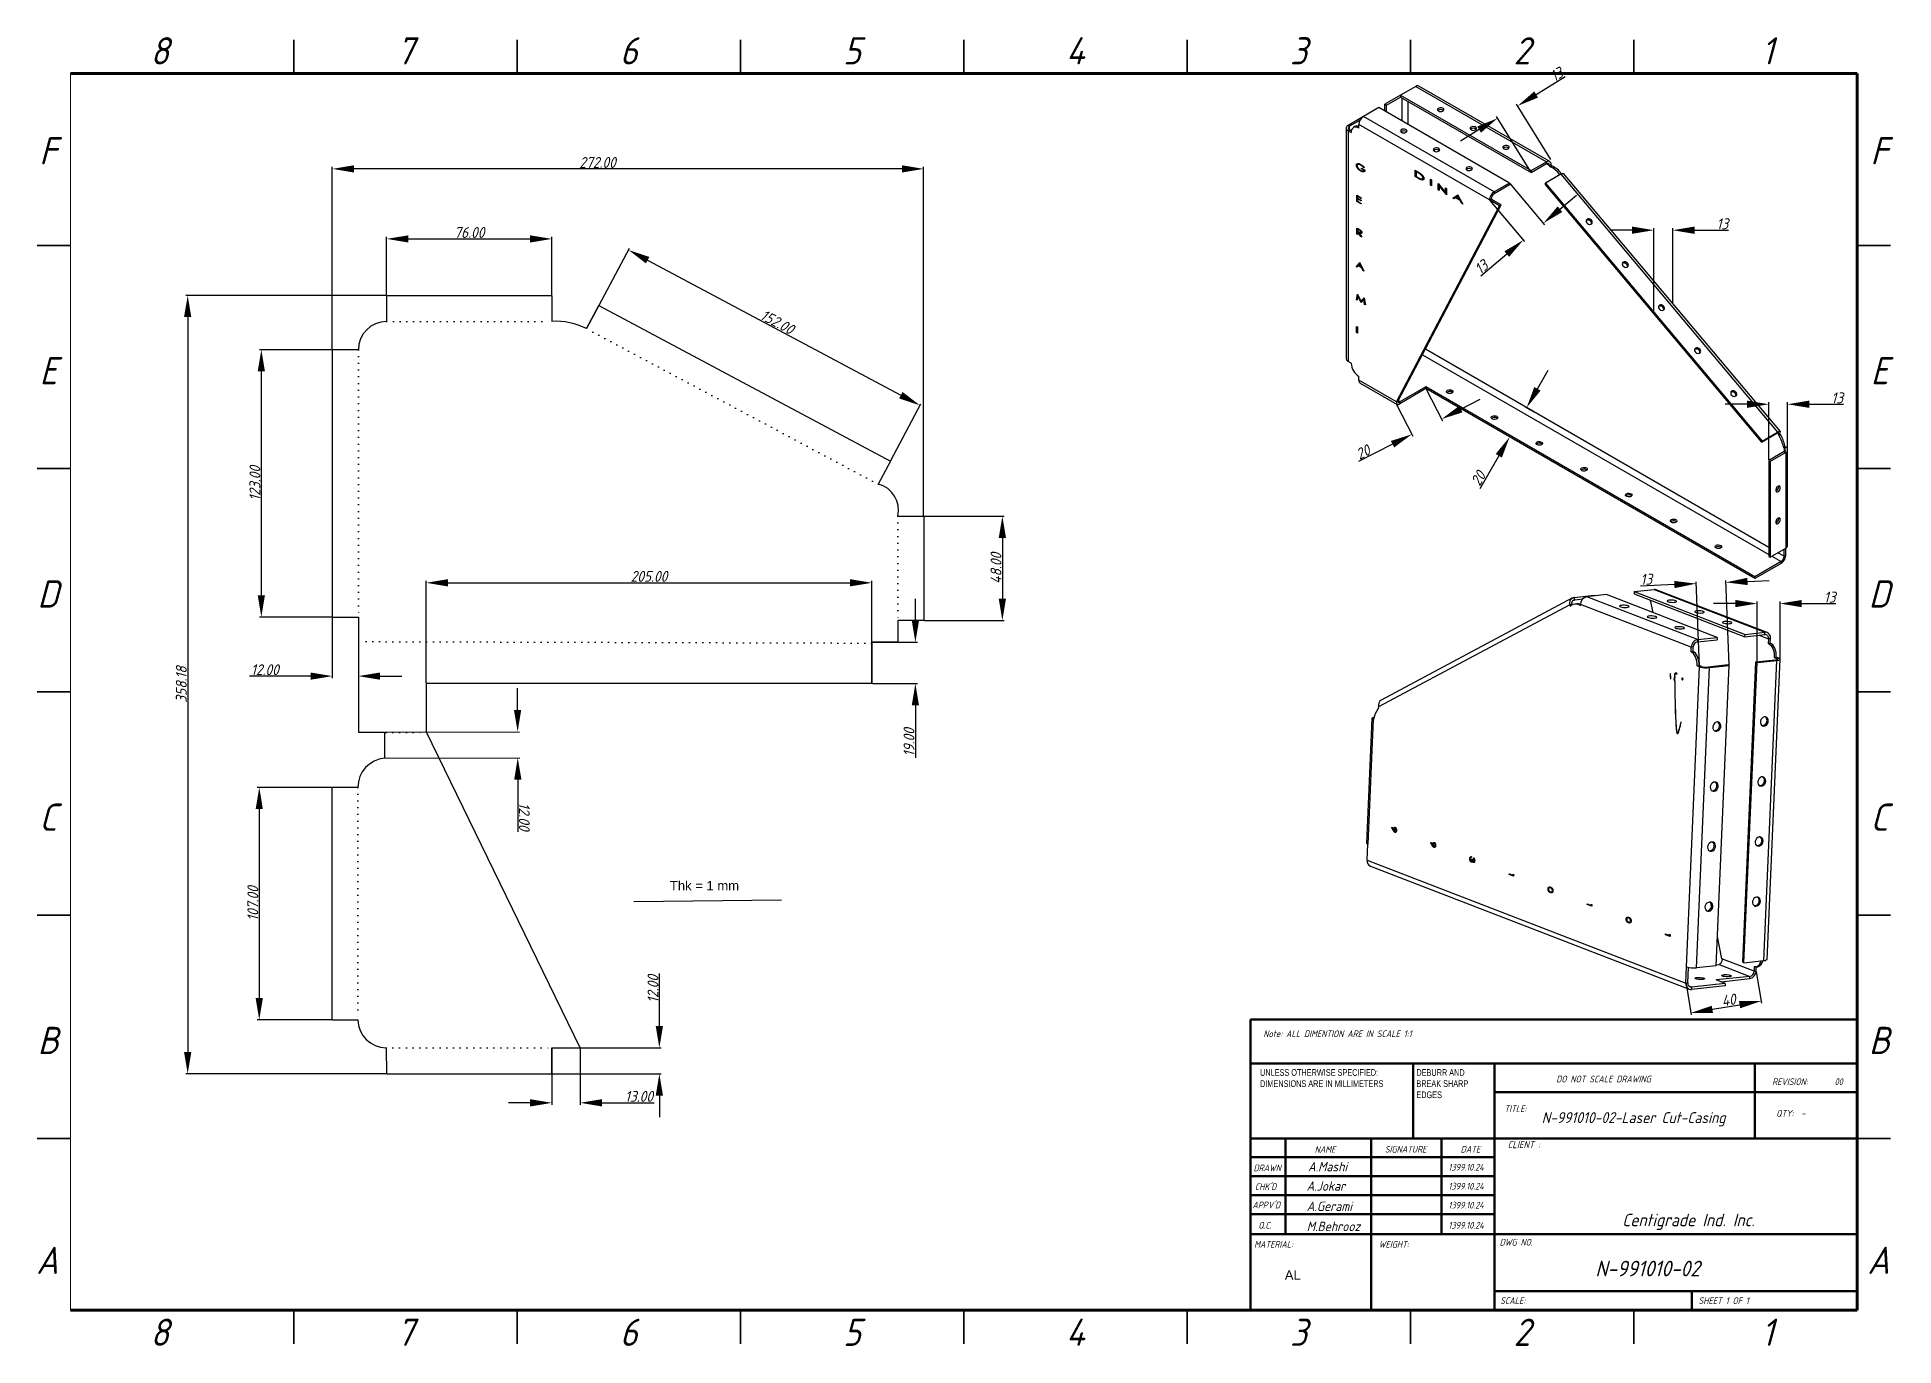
# Model space of a CAD drawing. Header units: inches. Extents: x 25 to 879, y 12 to 614.
import ezdxf

# ---------------------------------------------------------------- set-up
doc = ezdxf.new("R2010")
doc.units = ezdxf.units.IN
doc.header["$MEASUREMENT"] = 0
doc.linetypes.add('ACAD_ISO07W100', pattern=[3, 0, -3])
doc.styles.add('Geniso', font='geniso.shx', dxfattribs={"oblique": 15})
doc.styles.add('SLDTEXTSTYLE0', font='TXT', dxfattribs={"width": 0.75})
doc.styles.get("Standard").update_dxf_attribs({"font": 'arial.ttf'})
doc.dimstyles.new('Copy of Standard', dxfattribs={"dimscale": 5, "dimtxt": 1, "dimasz": 2, "dimexe": 0.18, "dimexo": 0.0625, "dimgap": 0.09, "dimtad": 1, "dimzin": 0, "dimdsep": 46, "dimtxsty": 'Geniso', "dimcen": 0.09, "dimclrd": 1, "dimclre": 1, "dimadec": 0, "dimazin": 0, "dimtfac": 1, "dimtofl": 0, "dimtmove": 0, "dimatfit": 0, "dimfxl": 1, "dimtolj": 1, "dimtzin": 0, "dimlwd": -1, "dimlwe": -1, "dimarcsym": 0})

msp = doc.modelspace()

# ---------------------------------------------------------------- texts
at = {"color": 7, "linetype": 'Continuous', "lineweight": 0, "style": 'Geniso'}
for s, insert, char_height, attachment_point in [('8', (81.217, 613.743), 12.524, 2), ('7', (194.208, 613.743), 12.524, 2), ('6', (296.928, 613.743), 12.524, 2), ('5', (399.648, 613.743), 12.524, 2), ('4', (502.367, 613.743), 12.524, 2), ('3', (605.087, 613.743), 12.524, 2), ('2', (707.807, 613.743), 12.524, 2), ('1', (820.798, 613.743), 12.524, 2), ('F', (29.852, 567.749), 12.524, 2), ('F', (872.154, 567.749), 12.524, 2), ('E', (30.005, 466.57), 12.524, 2), ('E', (872.306, 466.57), 12.524, 2), ('D', (29.839, 363.85), 12.524, 2), ('D', (872.141, 363.85), 12.524, 2), ('C', (29.852, 261.131), 12.524, 2), ('C', (872.154, 261.131), 12.524, 2), ('B', (29.887, 158.411), 12.524, 2), ('Note: ALL DIMENTION ARE IN SCALE 1:1', (588.844, 156.748), 3.08159, 1), ('B', (872.189, 158.411), 12.524, 2), ('DO NOT SCALE DRAWING', (723.576, 135.93), 3.08159, 1), ('REVISION:       00', (822.886, 134.701), 3.08159, 1), ('TITLE:', (699.738, 122.233), 3.0816, 1), ('QTY:  -', (824.778, 120.118), 3.0816, 1), ('N-991010-02-Laser Cut-Casing', (716.92, 119.151), 5.03326, 1), ('NAME', (612.449, 103.509), 3.0816, 1), ('SIGNATURE', (644.726, 103.633), 3.0816, 1), ('DATE', (679.619, 103.633), 3.0816, 1), ('CLIENT :', (701.275, 105.838), 3.2613, 1), ('DRAWN', (584.347, 95.052), 3.0816, 1), ('A.Mashi', (609.39, 96.252), 4.3485, 1), ('1399.10.24', (673.971, 95.352), 3.0816, 1), ("CHK'D", (584.955, 86.376), 3.0816, 1), ('A.Jokar', (608.75, 87.334), 4.3485, 1), ('1399.10.24', (673.971, 86.62), 3.0816, 1), ("APPV'D", (583.851, 77.961), 3.0816, 1), ('A.Gerami', (608.813, 78.012), 4.3485, 1), ('1399.10.24', (673.971, 77.889), 3.0816, 1), ('Q.C.', (586.55, 68.634), 3.0816, 1), ('M.Behrooz', (608.813, 68.767), 4.3485, 1), ('1399.10.24', (673.971, 68.645), 3.0816, 1), ('Centigrade Ind. Inc.', (753.953, 72.404), 5.7523, 1), ('MATERIAL:', (584.618, 59.86), 3.0816, 1), ('WEIGHT:', (641.974, 59.857), 3.0787, 1), ('DWG NO.', (697.564, 60.849), 3.0816, 1), ('A', (29.483, 57.232), 12.524, 2), ('A', (871.784, 57.232), 12.524, 2), ('N-991010-02', (741.6, 50.786), 7.19038, 1), ('SCALE:', (697.813, 33.965), 3.0816, 1), ('SHEET 1 OF 1', (789.037, 33.965), 3.08159, 1), ('8', (81.217, 24.132), 12.524, 2), ('7', (194.208, 24.132), 12.524, 2), ('6', (296.928, 24.132), 12.524, 2), ('5', (399.648, 24.132), 12.524, 2), ('4', (502.367, 24.132), 12.524, 2), ('3', (605.087, 24.132), 12.524, 2), ('2', (707.807, 24.132), 12.524, 2), ('1', (820.798, 24.132), 12.524, 2)]:
    msp.add_mtext(s, dxfattribs=dict(at, insert=insert, char_height=char_height, attachment_point=attachment_point))
at = {"char_height": 4.2929, "attachment_point": 1}
for s, width, heights, insert in [('Thk = 1 mm', 42.76268, [0.146], (315.89, 225.506)), ('AL', 21.91974, [0], (598.751, 46.325))]:
    msp.add_mtext_dynamic_manual_height_columns(s, width=width, gutter_width=1, heights=heights, dxfattribs=dict(at, insert=insert))

# ---------------------------------------------------------------- blocks, each defined once
blk = doc.blocks.new('SW_NOTE_62')
at = {"color": 0, "linetype": 'Continuous', "lineweight": 0, "char_height": 1.5, "attachment_point": 1, "style": 'SLDTEXTSTYLE0'}
for s, insert in [('UNLESS OTHERWISE SPECIFIED:', (0, 1.93)), ('DIMENSIONS ARE IN MILLIMETERS', (0, -0.57))]:
    blk.add_mtext(s, dxfattribs=dict(at, insert=insert))
blk = doc.blocks.new('SW_NOTE_63')
at = {"color": 0, "linetype": 'Continuous', "lineweight": 0, "char_height": 1.5, "attachment_point": 1, "style": 'SLDTEXTSTYLE0'}
for s, insert in [('DEBURR AND', (0, 1.93)), ('BREAK SHARP', (0, -0.57)), ('EDGES', (0, -3.07))]:
    blk.add_mtext(s, dxfattribs=dict(at, insert=insert))
blk = doc.blocks.new('*D68')
at = {"color": 1, "transparency": 16777216}
for p, q in [((714.35, 587.38), (727.69, 595.6)), ((721.04, 557.45), (705.36, 582.9)), ((711.85, 551.79), (696.17, 577.24)), ((688.13, 571.23), (679.62, 565.98))]:
    blk.add_line(p, q, dxfattribs=at)
for points in [[(713.48, 588.8), (715.22, 585.96), (705.84, 582.13)], [(687.26, 572.65), (689, 569.81), (696.64, 576.47)]]:
    blk.add_solid(points, dxfattribs=at)
at = {"layer": 'Defpoints', "color": 0, "transparency": 16777216}
for p in [(705.84, 582.13), (721.2, 557.19), (712.01, 551.52)]:
    blk.add_point(p, dxfattribs=at)
at = {"color": 0, "transparency": 16777216, "insert": (723.73, 596.62), "char_height": 5, "attachment_point": 5, "rotation": 31.63169, "style": 'Geniso'}
blk.add_mtext('\\A1;13', dxfattribs=at)
blk = doc.blocks.new('*D69')
at = {"color": 1, "transparency": 16777216}
for p, q in [((693.12, 538.63), (709.07, 519.73)), ((702.31, 546.39), (718.26, 527.49)), ((725.32, 534.62), (732.97, 541.07)), ((700.85, 513.97), (688.87, 503.86))]:
    blk.add_line(p, q, dxfattribs=at)
for points in [[(724.25, 535.9), (726.4, 533.35), (717.68, 528.17)], [(699.77, 515.24), (701.92, 512.69), (708.49, 520.42)]]:
    blk.add_solid(points, dxfattribs=at)
at = {"layer": 'Defpoints', "color": 0, "transparency": 16777216}
for p in [(702.11, 546.62), (692.92, 538.87), (708.49, 520.42)]:
    blk.add_point(p, dxfattribs=at)
at = {"color": 0, "transparency": 16777216, "insert": (689.14, 507.95), "char_height": 5, "attachment_point": 5, "rotation": 40.15672, "style": 'Geniso'}
blk.add_mtext('\\A1;13', dxfattribs=at)
blk = doc.blocks.new('*D70')
at = {"color": 1, "transparency": 16777216}
for p, q in [((758.48, 524.94), (748.48, 524.94)), ((768.48, 487.59), (768.48, 525.84)), ((777.2, 491.6), (777.2, 525.84)), ((787.2, 524.94), (802.87, 524.94))]:
    blk.add_line(p, q, dxfattribs=at)
for points in [[(758.48, 526.61), (758.48, 523.27), (768.48, 524.94)], [(787.2, 526.61), (787.2, 523.27), (777.2, 524.94)]]:
    blk.add_solid(points, dxfattribs=at)
at = {"layer": 'Defpoints', "color": 0, "transparency": 16777216}
for p in [(777.2, 524.94), (768.48, 487.28), (777.2, 491.28)]:
    blk.add_point(p, dxfattribs=at)
at = {"color": 0, "transparency": 16777216, "insert": (800.04, 527.89), "char_height": 5, "attachment_point": 5, "style": 'Geniso'}
blk.add_mtext('\\A1;13', dxfattribs=at)
blk = doc.blocks.new('*D71')
at = {"color": 1, "transparency": 16777216}
for p, q in [((650.16, 444.76), (657.61, 430.25)), ((663.82, 451.77), (671.26, 437.26)), ((679.75, 442.63), (688.65, 447.19)), ((648.3, 426.49), (632.69, 418.48))]:
    blk.add_line(p, q, dxfattribs=at)
for points in [[(678.99, 444.11), (680.51, 441.14), (670.85, 438.06)], [(647.54, 427.97), (649.06, 425), (657.2, 431.05)]]:
    blk.add_solid(points, dxfattribs=at)
at = {"layer": 'Defpoints', "color": 0, "transparency": 16777216}
for p in [(650.02, 445.04), (663.67, 452.05), (657.2, 431.05)]:
    blk.add_point(p, dxfattribs=at)
at = {"color": 0, "transparency": 16777216, "insert": (634.7, 422.82), "char_height": 5, "attachment_point": 5, "rotation": 27.1666, "style": 'Geniso'}
blk.add_mtext('\\A1;20', dxfattribs=at)
blk = doc.blocks.new('*D72')
at = {"color": 1, "transparency": 16777216}
for p, q in [((714.95, 451.95), (719.95, 460.61)), ((713.52, 441.23), (709.18, 443.74)), ((705.75, 427.76), (701.4, 430.27)), ((697.18, 421.16), (688.41, 405.97))]:
    blk.add_line(p, q, dxfattribs=at)
for points in [[(713.51, 452.79), (716.4, 451.12), (709.96, 443.29)], [(695.74, 421.99), (698.62, 420.33), (702.18, 429.82)]]:
    blk.add_solid(points, dxfattribs=at)
at = {"layer": 'Defpoints', "color": 0, "transparency": 16777216}
for p in [(709.96, 443.29), (713.8, 441.08), (706.02, 427.6)]:
    blk.add_point(p, dxfattribs=at)
at = {"color": 0, "transparency": 16777216, "insert": (687.74, 410.71), "char_height": 5, "attachment_point": 5, "rotation": 60.00269, "style": 'Geniso'}
blk.add_mtext('\\A1;20', dxfattribs=at)
blk = doc.blocks.new('*D73')
at = {"color": 1, "transparency": 16777216}
for p, q in [((811.36, 444.86), (801.36, 444.86)), ((821.36, 419.29), (821.36, 445.76)), ((830.02, 424.19), (830.02, 445.76)), ((840.02, 444.86), (855.68, 444.86))]:
    blk.add_line(p, q, dxfattribs=at)
for points in [[(811.36, 446.53), (811.36, 443.19), (821.36, 444.86)], [(840.02, 446.53), (840.02, 443.19), (830.02, 444.86)]]:
    blk.add_solid(points, dxfattribs=at)
at = {"layer": 'Defpoints', "color": 0, "transparency": 16777216}
for p in [(830.02, 444.86), (821.36, 418.98), (830.02, 423.88)]:
    blk.add_point(p, dxfattribs=at)
at = {"color": 0, "transparency": 16777216, "insert": (852.85, 447.81), "char_height": 5, "attachment_point": 5, "style": 'Geniso'}
blk.add_mtext('\\A1;13', dxfattribs=at)
blk = doc.blocks.new('*D64')
at = {"color": 1, "transparency": 16777216}
for p, q in [((777.95, 361.9), (762.3, 361.23)), ((789.56, 324.4), (787.9, 363.22)), ((803.21, 324.98), (801.55, 363.81)), ((811.58, 363.33), (821.57, 363.76))]:
    blk.add_line(p, q, dxfattribs=at)
for points in [[(777.88, 363.56), (778.02, 360.23), (787.94, 362.32)], [(811.51, 365), (811.65, 361.67), (801.59, 362.91)]]:
    blk.add_solid(points, dxfattribs=at)
at = {"layer": 'Defpoints', "color": 0, "transparency": 16777216}
for p in [(787.94, 362.32), (803.22, 324.67), (789.57, 324.09)]:
    blk.add_point(p, dxfattribs=at)
at = {"color": 0, "transparency": 16777216, "insert": (765, 364.3), "char_height": 5, "attachment_point": 5, "rotation": 2.44256, "style": 'Geniso'}
blk.add_mtext('\\A1;13', dxfattribs=at)
blk = doc.blocks.new('*D65')
at = {"color": 1, "transparency": 16777216}
for p, q in [((805.98, 353.16), (795.98, 353.16)), ((815.98, 326.35), (815.98, 354.06)), ((826.57, 327.89), (826.57, 354.06)), ((836.57, 353.16), (852.24, 353.16))]:
    blk.add_line(p, q, dxfattribs=at)
for points in [[(805.98, 354.82), (805.98, 351.49), (815.98, 353.16)], [(836.57, 354.82), (836.57, 351.49), (826.57, 353.16)]]:
    blk.add_solid(points, dxfattribs=at)
at = {"layer": 'Defpoints', "color": 0, "transparency": 16777216}
for p in [(826.57, 353.16), (815.98, 326.04), (826.57, 327.57)]:
    blk.add_point(p, dxfattribs=at)
at = {"color": 0, "transparency": 16777216, "insert": (849.4, 356.11), "char_height": 5, "attachment_point": 5, "style": 'Geniso'}
blk.add_mtext('\\A1;13', dxfattribs=at)
blk = doc.blocks.new('*D66')
at = {"color": 1, "transparency": 16777216}
for p, q in [((815.55, 183.65), (817.96, 169.36)), ((783.29, 178.2), (785.7, 163.92)), ((795.41, 166.47), (807.95, 168.59))]:
    blk.add_line(p, q, dxfattribs=at)
for points in [[(795.13, 168.11), (795.69, 164.83), (785.55, 164.8)], [(807.67, 170.23), (808.22, 166.94), (817.81, 170.25)]]:
    blk.add_solid(points, dxfattribs=at)
at = {"layer": 'Defpoints', "color": 0, "transparency": 16777216}
for p in [(815.49, 183.95), (783.23, 178.51), (817.81, 170.25)]:
    blk.add_point(p, dxfattribs=at)
at = {"color": 0, "transparency": 16777216, "insert": (802.85, 170.72), "char_height": 5, "attachment_point": 5, "rotation": 9.58235, "style": 'Geniso'}
blk.add_mtext('\\A1;40', dxfattribs=at)
blk = doc.blocks.new('*D67')
at = {"color": 1, "transparency": 16777216}
for p, q in [((185.62, 495.28), (185.62, 521.84)), ((261.62, 495.28), (261.62, 521.84)), ((195.62, 520.94), (251.62, 520.94))]:
    blk.add_line(p, q, dxfattribs=at)
for points in [[(195.62, 522.6), (195.62, 519.27), (185.62, 520.94)], [(251.62, 522.6), (251.62, 519.27), (261.62, 520.94)]]:
    blk.add_solid(points, dxfattribs=at)
at = {"layer": 'Defpoints', "color": 0, "transparency": 16777216}
for p in [(261.62, 520.94), (185.62, 494.96), (261.62, 494.96)]:
    blk.add_point(p, dxfattribs=at)
at = {"color": 0, "transparency": 16777216, "insert": (223.62, 523.89), "char_height": 5, "attachment_point": 5, "style": 'Geniso'}
blk.add_mtext('\\A1;76.00', dxfattribs=at)
blk = doc.blocks.new('*D53')
at = {"color": 1, "transparency": 16777216}
for p, q in [((185.31, 494.96), (93.2, 494.96)), ((94.1, 484.96), (94.1, 146.78)), ((185.31, 136.78), (93.2, 136.78))]:
    blk.add_line(p, q, dxfattribs=at)
for points in [[(92.43, 484.96), (95.77, 484.96), (94.1, 494.96)], [(92.43, 146.78), (95.77, 146.78), (94.1, 136.78)]]:
    blk.add_solid(points, dxfattribs=at)
at = {"layer": 'Defpoints', "color": 0, "transparency": 16777216}
for p in [(185.62, 494.96), (94.1, 136.78), (185.62, 136.78)]:
    blk.add_point(p, dxfattribs=at)
at = {"color": 0, "transparency": 16777216, "insert": (91.15, 315.87), "char_height": 5, "attachment_point": 5, "rotation": 90, "style": 'Geniso'}
blk.add_mtext('\\A1;358.18', dxfattribs=at)
blk = doc.blocks.new('*D54')
at = {"color": 1, "transparency": 16777216}
for p, q in [((160.62, 470.28), (160.62, 554.06)), ((422.62, 553.16), (170.62, 553.16)), ((432.62, 393.68), (432.62, 554.06))]:
    blk.add_line(p, q, dxfattribs=at)
for points in [[(170.62, 554.83), (170.62, 551.5), (160.62, 553.16)], [(422.62, 554.83), (422.62, 551.5), (432.62, 553.16)]]:
    blk.add_solid(points, dxfattribs=at)
at = {"layer": 'Defpoints', "color": 0, "transparency": 16777216}
for p in [(160.62, 553.16), (160.62, 469.96), (432.62, 393.36)]:
    blk.add_point(p, dxfattribs=at)
at = {"color": 0, "transparency": 16777216, "insert": (282.62, 556.11), "char_height": 5, "attachment_point": 5, "style": 'Geniso'}
blk.add_mtext('\\A1;272.00', dxfattribs=at)
blk = doc.blocks.new('*D55')
at = {"color": 1, "transparency": 16777216}
for p, q in [((160.31, 469.96), (127.07, 469.96)), ((127.97, 459.96), (127.97, 356.96)), ((160.31, 346.96), (127.07, 346.96))]:
    blk.add_line(p, q, dxfattribs=at)
for points in [[(126.3, 459.96), (129.63, 459.96), (127.97, 469.96)], [(126.3, 356.96), (129.63, 356.96), (127.97, 346.96)]]:
    blk.add_solid(points, dxfattribs=at)
at = {"layer": 'Defpoints', "color": 0, "transparency": 16777216}
for p in [(160.62, 469.96), (127.97, 346.96), (160.62, 346.96)]:
    blk.add_point(p, dxfattribs=at)
at = {"color": 0, "transparency": 16777216, "insert": (125.02, 408.46), "char_height": 5, "attachment_point": 5, "rotation": 90, "style": 'Geniso'}
blk.add_mtext('\\A1;123.00', dxfattribs=at)
blk = doc.blocks.new('*D56')
at = {"color": 1, "transparency": 16777216}
for p, q in [((160.06, 268.6), (126.12, 268.6)), ((127.02, 258.6), (127.02, 171.6)), ((160.06, 161.6), (126.12, 161.6))]:
    blk.add_line(p, q, dxfattribs=at)
for points in [[(125.35, 258.6), (128.68, 258.6), (127.02, 268.6)], [(125.35, 171.6), (128.68, 171.6), (127.02, 161.6)]]:
    blk.add_solid(points, dxfattribs=at)
at = {"layer": 'Defpoints', "color": 0, "transparency": 16777216}
for p in [(160.37, 268.6), (127.02, 161.6), (160.37, 161.6)]:
    blk.add_point(p, dxfattribs=at)
at = {"color": 0, "transparency": 16777216, "insert": (124.07, 215.1), "char_height": 5, "attachment_point": 5, "rotation": 90, "style": 'Geniso'}
blk.add_mtext('\\A1;107.00', dxfattribs=at)
blk = doc.blocks.new('*D57')
at = {"color": 1, "transparency": 16777216}
for p, q in [((203.76, 316.68), (203.76, 363.61)), ((213.76, 362.71), (398.76, 362.71)), ((408.76, 316.68), (408.76, 363.61))]:
    blk.add_line(p, q, dxfattribs=at)
for points in [[(213.76, 364.38), (213.76, 361.05), (203.76, 362.71)], [(398.76, 364.38), (398.76, 361.05), (408.76, 362.71)]]:
    blk.add_solid(points, dxfattribs=at)
at = {"layer": 'Defpoints', "color": 0, "transparency": 16777216}
for p in [(408.76, 362.71), (203.76, 316.36), (408.76, 316.36)]:
    blk.add_point(p, dxfattribs=at)
at = {"color": 0, "transparency": 16777216, "insert": (306.26, 365.66), "char_height": 5, "attachment_point": 5, "style": 'Geniso'}
blk.add_mtext('\\A1;205.00', dxfattribs=at)
blk = doc.blocks.new('*D58')
at = {"color": 1, "transparency": 16777216}
for p, q in [((283.34, 490.53), (297.27, 516.65)), ((305.67, 511.15), (422.14, 449.03)), ((417.46, 419), (431.39, 445.12))]:
    blk.add_line(p, q, dxfattribs=at)
for points in [[(306.45, 512.62), (304.89, 509.67), (296.85, 515.85)], [(422.92, 450.5), (421.36, 447.56), (430.96, 444.32)]]:
    blk.add_solid(points, dxfattribs=at)
at = {"layer": 'Defpoints', "color": 0, "transparency": 16777216}
for p in [(283.2, 490.26), (430.96, 444.32), (417.31, 418.73)]:
    blk.add_point(p, dxfattribs=at)
at = {"color": 0, "transparency": 16777216, "insert": (365.29, 482.69), "char_height": 5, "attachment_point": 5, "rotation": 331.92751, "style": 'Geniso'}
blk.add_mtext('\\A1;152.00', dxfattribs=at)
blk = doc.blocks.new('*D59')
at = {"color": 1, "transparency": 16777216}
for p, q in [((432.93, 393.36), (469.73, 393.36)), ((468.83, 383.36), (468.83, 355.36)), ((432.93, 345.36), (469.73, 345.36))]:
    blk.add_line(p, q, dxfattribs=at)
for points in [[(467.16, 383.36), (470.5, 383.36), (468.83, 393.36)], [(467.16, 355.36), (470.5, 355.36), (468.83, 345.36)]]:
    blk.add_solid(points, dxfattribs=at)
at = {"layer": 'Defpoints', "color": 0, "transparency": 16777216}
for p in [(432.62, 393.36), (432.62, 345.36), (468.83, 345.36)]:
    blk.add_point(p, dxfattribs=at)
at = {"color": 0, "transparency": 16777216, "insert": (465.88, 369.36), "char_height": 5, "attachment_point": 5, "rotation": 90, "style": 'Geniso'}
blk.add_mtext('\\A1;48.00', dxfattribs=at)
blk = doc.blocks.new('*D60')
at = {"color": 1, "transparency": 16777216}
for p, q in [((428.82, 345.36), (428.82, 355.36)), ((409.07, 335.36), (429.72, 335.36)), ((409.07, 316.36), (429.72, 316.36)), ((428.82, 306.36), (428.82, 282.24))]:
    blk.add_line(p, q, dxfattribs=at)
for points in [[(427.16, 345.36), (430.49, 345.36), (428.82, 335.36)], [(427.16, 306.36), (430.49, 306.36), (428.82, 316.36)]]:
    blk.add_solid(points, dxfattribs=at)
at = {"layer": 'Defpoints', "color": 0, "transparency": 16777216}
for p in [(408.76, 335.36), (408.76, 316.36), (428.82, 316.36)]:
    blk.add_point(p, dxfattribs=at)
at = {"color": 0, "transparency": 16777216, "insert": (425.87, 289.3), "char_height": 5, "attachment_point": 5, "rotation": 90, "style": 'Geniso'}
blk.add_mtext('\\A1;19.00', dxfattribs=at)
blk = doc.blocks.new('*D61')
at = {"color": 1, "transparency": 16777216}
for p, q in [((245.83, 304.18), (245.8, 314.18)), ((184.93, 293.96), (246.77, 294.18)), ((184.98, 281.96), (246.81, 282.18)), ((245.95, 272.18), (246.03, 248.07))]:
    blk.add_line(p, q, dxfattribs=at)
for points in [[(247.5, 304.18), (244.17, 304.17), (245.87, 294.18)], [(247.61, 272.18), (244.28, 272.17), (245.91, 282.18)]]:
    blk.add_solid(points, dxfattribs=at)
at = {"layer": 'Defpoints', "color": 0, "transparency": 16777216}
for p in [(184.62, 293.96), (184.66, 281.96), (245.91, 282.18)]:
    blk.add_point(p, dxfattribs=at)
at = {"color": 0, "transparency": 16777216, "insert": (248.96, 255.14), "char_height": 5, "attachment_point": 5, "rotation": 270.20412, "style": 'Geniso'}
blk.add_mtext('\\A1;12.00', dxfattribs=at)
blk = doc.blocks.new('*D62')
at = {"color": 1, "transparency": 16777216}
for p, q in [((160.62, 346.65), (160.62, 318.87)), ((172.62, 346.65), (172.62, 318.87)), ((150.62, 319.77), (122.53, 319.77)), ((182.62, 319.77), (192.62, 319.77))]:
    blk.add_line(p, q, dxfattribs=at)
for points in [[(150.62, 321.44), (150.62, 318.1), (160.62, 319.77)], [(182.62, 321.44), (182.62, 318.1), (172.62, 319.77)]]:
    blk.add_solid(points, dxfattribs=at)
at = {"layer": 'Defpoints', "color": 0, "transparency": 16777216}
for p in [(160.62, 346.96), (172.62, 346.96), (172.62, 319.77)]:
    blk.add_point(p, dxfattribs=at)
at = {"color": 0, "transparency": 16777216, "insert": (129.59, 322.72), "char_height": 5, "attachment_point": 5, "style": 'Geniso'}
blk.add_mtext('\\A1;12.00', dxfattribs=at)
blk = doc.blocks.new('*D63')
at = {"color": 1, "transparency": 16777216}
for p, q in [((311.06, 158.78), (311.06, 182.89)), ((261.93, 148.78), (311.96, 148.78)), ((261.93, 136.78), (311.96, 136.78)), ((311.06, 126.78), (311.06, 116.78))]:
    blk.add_line(p, q, dxfattribs=at)
for points in [[(309.39, 158.78), (312.72, 158.78), (311.06, 148.78)], [(309.39, 126.78), (312.72, 126.78), (311.06, 136.78)]]:
    blk.add_solid(points, dxfattribs=at)
at = {"layer": 'Defpoints', "color": 0, "transparency": 16777216}
for p in [(261.62, 148.78), (311.06, 148.78), (261.62, 136.78)]:
    blk.add_point(p, dxfattribs=at)
at = {"color": 0, "transparency": 16777216, "insert": (308.11, 175.83), "char_height": 5, "attachment_point": 5, "rotation": 90, "style": 'Geniso'}
blk.add_mtext('\\A1;12.00', dxfattribs=at)
blk = doc.blocks.new('*D52')
at = {"color": 1, "transparency": 16777216}
for p, q in [((261.62, 148.47), (261.62, 122.54)), ((274.62, 148.47), (274.62, 122.54)), ((251.62, 123.44), (241.62, 123.44)), ((284.62, 123.44), (308.73, 123.44))]:
    blk.add_line(p, q, dxfattribs=at)
for points in [[(251.62, 125.11), (251.62, 121.77), (261.62, 123.44)], [(284.62, 125.11), (284.62, 121.77), (274.62, 123.44)]]:
    blk.add_solid(points, dxfattribs=at)
at = {"layer": 'Defpoints', "color": 0, "transparency": 16777216}
for p in [(261.62, 148.78), (274.62, 148.78), (274.62, 123.44)]:
    blk.add_point(p, dxfattribs=at)
at = {"color": 0, "transparency": 16777216, "insert": (301.67, 126.39), "char_height": 5, "attachment_point": 5, "style": 'Geniso'}
blk.add_mtext('\\A1;13.00', dxfattribs=at)

# ---------------------------------------------------------------- dimensions: what is measured, and where the dimension line sits
for p1, p2, distance, text, picture, middle in [((712.012, 551.523), (721.205, 557.185), 29.303, '13', '*D68', (723.731, 596.622)), ((702.113, 546.625), (692.92, 538.868), 24.143, '13', '*D69', (689.135, 507.946)), ((663.675, 452.048), (650.017, 445.039), 15.721, '20', '*D71', (634.699, 422.824)), ((803.22, 324.667), (789.573, 324.085), -38.274, '13', '*D64', (765.003, 364.298))]:
    dim = msp.add_aligned_dim(p1=p1, p2=p2, distance=distance, text=text, dimstyle='Copy of Standard')
    dim.commit()
    dim.dimension.update_dxf_attribs({"geometry": picture, "text_midpoint": middle})
for base, p1, p2, picture, middle in [((160.622, 553.163), (432.622, 393.363), (160.622, 469.963), '*D54', (282.618, 553.163)), ((172.622, 319.77), (160.622, 346.963), (172.622, 346.963), '*D62', (129.587, 319.77))]:
    dim = msp.add_linear_dim(base=base, p1=p1, p2=p2, dimstyle='Copy of Standard')
    dim.commit()
    dim.dimension.update_dxf_attribs({"geometry": picture, "text_midpoint": middle, "dimtype": 160})
for base, p1, p2, picture, middle in [((777.202, 524.94), (768.478, 487.278), (777.202, 491.284), '*D70', (800.036, 527.89)), ((830.016, 444.861), (821.359, 418.982), (830.016, 423.881), '*D73', (852.85, 447.811)), ((826.569, 353.157), (815.98, 326.041), (826.569, 327.574), '*D65', (849.403, 356.107))]:
    dim = msp.add_linear_dim(base=base, p1=p1, p2=p2, text='13', dimstyle='Copy of Standard')
    dim.commit()
    dim.dimension.update_dxf_attribs({"geometry": picture, "text_midpoint": middle})
for base, p1, p2, picture, middle in [((261.622, 520.936), (185.622, 494.963), (261.622, 494.963), '*D67', (223.622, 523.886)), ((408.755, 362.712), (203.755, 316.363), (408.755, 316.363), '*D57', (306.255, 365.663)), ((274.622, 123.44), (261.622, 148.782), (274.622, 148.782), '*D52', (301.674, 126.39))]:
    dim = msp.add_linear_dim(base=base, p1=p1, p2=p2, dimstyle='Copy of Standard')
    dim.commit()
    dim.dimension.update_dxf_attribs({"geometry": picture, "text_midpoint": middle})
for p1, p2, distance, picture, middle in [((283.196, 490.257), (417.313, 418.727), 29.007, '*D58', (365.293, 482.69)), ((184.622, 293.959), (184.665, 281.96), 61.246, '*D61', (248.958, 255.136))]:
    dim = msp.add_aligned_dim(p1=p1, p2=p2, distance=distance, dimstyle='Copy of Standard')
    dim.commit()
    dim.dimension.update_dxf_attribs({"geometry": picture, "text_midpoint": middle})
for base, p1, p2, picture, middle in [((94.101, 136.781), (185.622, 494.963), (185.622, 136.781), '*D53', (91.151, 315.872)), ((127.967, 346.963), (160.622, 469.963), (160.622, 346.963), '*D55', (125.016, 408.463)), ((468.83, 345.363), (432.622, 393.363), (432.622, 345.363), '*D59', (465.88, 369.363)), ((428.822, 316.363), (408.755, 335.363), (408.755, 316.363), '*D60', (425.872, 289.301)), ((127.015, 161.599), (160.373, 268.599), (160.373, 161.599), '*D56', (124.065, 215.099)), ((311.057, 148.782), (261.622, 136.782), (261.622, 148.782), '*D63', (308.107, 175.834))]:
    dim = msp.add_linear_dim(base=base, p1=p1, p2=p2, angle=90, dimstyle='Copy of Standard')
    dim.commit()
    dim.dimension.update_dxf_attribs({"geometry": picture, "text_midpoint": middle})
for base, p1, p2, angle, text, picture, middle, dimtype in [((709.955, 443.292), (706.019, 427.604), (713.796, 441.075), 240.002688, '20', '*D72', (690.293, 409.234), 160), ((817.807, 170.25), (783.234, 178.507), (815.493, 183.953), 9.582348, '40', '*D66', (803.34, 167.808), 161)]:
    dim = msp.add_linear_dim(base=base, p1=p1, p2=p2, angle=angle, text=text, dimstyle='Copy of Standard')
    dim.commit()
    dim.dimension.update_dxf_attribs({"geometry": picture, "text_midpoint": middle, "dimtype": dimtype})

# ---------------------------------------------------------------- linework, layer by layer
at = {"color": 7, "linetype": 'Continuous', "lineweight": 35}
for p, q in [((142.974, 597.074), (142.974, 612.482)), ((245.694, 597.074), (245.694, 612.482)), ((348.414, 597.074), (348.414, 612.482)), ((451.134, 612.482), (451.134, 597.074)), ((451.134, 597.074), (451.134, 612.482)), ((553.853, 597.074), (553.853, 612.482)), ((656.573, 597.074), (656.573, 612.482)), ((759.293, 597.074), (759.293, 612.482)), ((40.255, 517.98), (24.847, 517.98)), ((862.012, 517.98), (877.42, 517.98)), ((40.255, 415.26), (24.847, 415.26)), ((862.012, 415.26), (877.42, 415.26)), ((24.847, 312.54), (40.255, 312.54)), ((40.255, 312.54), (24.847, 312.54)), ((877.42, 312.54), (862.012, 312.54)), ((862.012, 312.54), (877.42, 312.54)), ((40.255, 209.821), (24.847, 209.821)), ((862.012, 209.821), (877.42, 209.821)), ((40.255, 107.101), (24.847, 107.101)), ((862.012, 107.101), (877.42, 107.101)), ((142.974, 28.007), (142.974, 12.599)), ((245.694, 28.007), (245.694, 12.599)), ((348.414, 28.007), (348.414, 12.599)), ((451.134, 12.599), (451.134, 28.007)), ((451.134, 28.007), (451.134, 12.599)), ((553.853, 28.007), (553.853, 12.599)), ((656.573, 28.007), (656.573, 12.599)), ((759.293, 28.007), (759.293, 12.599))]:
    msp.add_line(p, q, dxfattribs=at)
at = {"color": 7, "linetype": 'Continuous', "lineweight": 18}
msp.add_line((40.255, 28.007), (40.255, 597.074), dxfattribs=at)
at = {"color": 7, "linetype": 'Continuous', "lineweight": 70}
for p, q in [((40.255, 597.074), (862.012, 597.074)), ((862.012, 597.074), (862.012, 28.007)), ((862.012, 28.007), (40.255, 28.007))]:
    msp.add_line(p, q, dxfattribs=at)
at = {"color": 7, "linetype": 'Continuous', "lineweight": 25}
for p, q in [((658.968, 591.125), (651.897, 587.043)), ((658.968, 591.125), (719.083, 556.422)), ((720.583, 556.57), (660.468, 591.274)), ((641.997, 581.329), (634.926, 577.246)), ((702.113, 546.625), (641.997, 581.329)), ((651.894, 587.043), (644.823, 582.961)), ((645.531, 582.553), (644.823, 582.961)), ((644.823, 579.697), (644.823, 582.961)), ((645.531, 582.553), (651.897, 586.228)), ((645.531, 579.289), (645.531, 582.553)), ((651.97, 587.085), (651.894, 587.043)), ((651.897, 587.042), (651.894, 587.043)), ((651.897, 587.043), (712.012, 552.34)), ((651.897, 587.043), (651.897, 586.227)), ((651.897, 586.227), (712.012, 551.523)), ((652.602, 585.82), (652.602, 575.207)), ((655.43, 573.574), (655.43, 584.187)), ((634.924, 577.247), (627.853, 573.165)), ((627.853, 573.165), (628.56, 572.756)), ((633.346, 575.52), (628.56, 572.756)), ((628.56, 571.124), (628.56, 572.756)), ((631.012, 572.595), (630.305, 572.187)), ((632.805, 571.939), (632.805, 573.572)), ((692.92, 538.868), (632.805, 573.572)), ((634.925, 577.246), (634.924, 577.247)), ((695.042, 542.543), (634.926, 577.246)), ((626.974, 571.94), (626.974, 465.79)), ((628.56, 571.124), (627.853, 570.715)), ((627.853, 570.715), (629.27, 569.897)), ((627.853, 570.715), (627.853, 464.565)), ((629.341, 570.673), (628.56, 571.124)), ((652.602, 570.495), (652.602, 569.915)), ((632.681, 555.371), (632.239, 555.115)), ((712.012, 552.34), (719.083, 556.422)), ((712.012, 551.523), (719.083, 555.605)), ((719.083, 555.605), (719.083, 556.422)), ((719.083, 555.605), (720.498, 554.788)), ((720.498, 554.788), (721.205, 555.197)), ((721.205, 554.788), (721.205, 555.197)), ((632.028, 555.038), (631.674, 554.834)), ((632.363, 553.747), (632.126, 553.61)), ((633.879, 555.023), (633.659, 554.896)), ((634.074, 552.353), (633.72, 552.149)), ((633.958, 553.477), (635.545, 552.561)), ((633.958, 553.184), (633.958, 553.477)), ((634.212, 553.33), (633.958, 553.184)), ((635.132, 552.506), (633.958, 553.184)), ((634.891, 552.184), (635.333, 552.439)), ((635.253, 553.747), (635.038, 553.623)), ((635.323, 553.667), (635.038, 553.623)), ((635.386, 552.653), (635.132, 552.506)), ((658.642, 552.533), (659.657, 551.947)), ((658.642, 549.675), (658.642, 552.533)), ((658.995, 549.879), (658.642, 549.675)), ((660.2, 548.776), (658.642, 549.675)), ((658.995, 549.879), (658.995, 552.329)), ((659.117, 549.809), (658.995, 549.879)), ((659.371, 552.112), (659.117, 551.965)), ((659.462, 551.767), (659.117, 551.965)), ((659.117, 551.965), (659.117, 549.694)), ((659.117, 549.694), (659.68, 549.369)), ((659.714, 551.912), (659.462, 551.767)), ((660.466, 548.93), (660.2, 548.776)), ((661.206, 550.955), (660.968, 550.817)), ((662.012, 548.527), (662.453, 548.782)), ((662.612, 549.185), (662.259, 548.981)), ((662.612, 549.185), (662.589, 549.362)), ((665.717, 548.448), (666.193, 548.174)), ((665.717, 545.591), (665.717, 548.448)), ((666.071, 545.795), (666.071, 548.244)), ((666.193, 548.174), (666.193, 545.316)), ((702.113, 546.625), (695.042, 542.543)), ((702.113, 546.625), (702.113, 545.808)), ((712.012, 552.34), (712.012, 551.523)), ((718.645, 546.603), (718.313, 546.074)), ((725.716, 550.685), (718.645, 546.603)), ((718.645, 546.603), (818.312, 427.953)), ((720.498, 554.788), (720.498, 554.38)), ((720.498, 554.38), (721.205, 554.788)), ((720.498, 554.38), (720.851, 554.176)), ((720.851, 554.176), (721.558, 554.584)), ((721.558, 554.584), (721.205, 554.788)), ((725.716, 550.685), (825.383, 432.035)), ((826.685, 432.376), (727.018, 551.026)), ((631.833, 541.064), (633.895, 539.873)), ((631.833, 538.206), (631.833, 541.064)), ((632.182, 538.407), (631.833, 538.206)), ((633.895, 537.015), (631.833, 538.206)), ((632.435, 540.716), (632.182, 540.569)), ((632.182, 540.569), (632.182, 539.69)), ((633.895, 539.58), (632.182, 540.569)), ((632.182, 539.69), (633.895, 538.701)), ((632.435, 539.543), (632.182, 539.397)), ((632.182, 539.397), (632.182, 538.297)), ((633.895, 538.408), (632.182, 539.397)), ((632.182, 538.297), (633.895, 537.308)), ((632.186, 540.572), (632.186, 540.86)), ((632.186, 539.399), (632.186, 539.687)), ((633.895, 539.873), (633.895, 539.58)), ((633.895, 538.701), (633.895, 538.408)), ((666.071, 545.795), (665.717, 545.591)), ((666.193, 545.316), (665.717, 545.591)), ((666.193, 545.724), (666.071, 545.795)), ((669.334, 546.36), (669.434, 546.303)), ((669.334, 543.502), (669.334, 546.36)), ((669.688, 543.707), (669.334, 543.502)), ((669.81, 543.228), (669.334, 543.502)), ((669.434, 546.303), (672.698, 542.231)), ((669.688, 543.707), (669.688, 545.986)), ((669.81, 543.636), (669.688, 543.707)), ((670.042, 545.544), (669.81, 545.41)), ((669.81, 545.41), (669.81, 543.228)), ((673.065, 541.348), (669.81, 545.41)), ((672.698, 544.419), (673.174, 544.144)), ((672.698, 542.231), (672.698, 544.419)), ((673.051, 542.435), (672.698, 542.231)), ((673.174, 541.859), (672.819, 542.301)), ((673.051, 542.435), (673.051, 544.215)), ((673.174, 541.411), (673.065, 541.348)), ((673.174, 541.286), (673.065, 541.348)), ((673.174, 544.144), (673.174, 541.286)), ((675.997, 539.656), (678.314, 541.177)), ((676.351, 539.86), (675.997, 539.656)), ((676.524, 539.352), (675.997, 539.656)), ((676.351, 539.86), (678.336, 541.164)), ((676.855, 539.569), (676.351, 539.86)), ((677.267, 539.839), (676.524, 539.352)), ((677.521, 539.985), (677.267, 539.839)), ((679.436, 538.587), (677.267, 539.839)), ((678.359, 540.556), (677.504, 539.995)), ((677.504, 539.995), (679.202, 539.015)), ((678.314, 541.177), (678.409, 541.122)), ((678.632, 540.714), (678.359, 540.556)), ((679.202, 539.015), (678.359, 540.556)), ((678.409, 541.122), (680.693, 536.945)), ((679.475, 539.173), (679.202, 539.015)), ((679.635, 538.88), (679.302, 539.073)), ((679.709, 538.744), (679.436, 538.587)), ((680.168, 537.248), (679.436, 538.587)), ((692.92, 538.868), (693.627, 539.277)), ((697.576, 536.181), (692.92, 538.868)), ((698.283, 536.589), (693.627, 539.277)), ((702.113, 545.808), (695.042, 541.726)), ((695.042, 542.543), (695.042, 541.726)), ((718.313, 546.074), (817.98, 427.424)), ((633.895, 537.308), (633.895, 537.015)), ((650.191, 445.954), (697.576, 536.181)), ((650.898, 446.362), (698.283, 536.589)), ((680.441, 537.406), (680.168, 537.248)), ((680.693, 536.945), (680.168, 537.248)), ((698.283, 536.589), (697.576, 536.181)), ((631.833, 525.958), (632.58, 525.526)), ((631.833, 523.1), (631.833, 525.958)), ((632.182, 523.301), (631.833, 523.1)), ((632.182, 522.898), (631.833, 523.1)), ((632.435, 525.61), (632.182, 525.463)), ((632.182, 525.463), (632.182, 524.51)), ((632.871, 525.065), (632.182, 525.463)), ((632.182, 524.51), (632.855, 524.118)), ((632.434, 524.363), (632.182, 524.217)), ((632.182, 524.217), (632.182, 522.898)), ((632.413, 524.084), (632.182, 524.217)), ((632.186, 525.466), (632.186, 525.754)), ((632.186, 524.22), (632.186, 524.508)), ((632.665, 524.229), (632.413, 524.084)), ((633.766, 521.984), (632.413, 524.084)), ((633.213, 524.03), (632.859, 523.826)), ((632.859, 523.826), (634.212, 521.726)), ((633.114, 525.206), (632.871, 525.065)), ((633.009, 523.912), (632.886, 524.103)), ((633.688, 523.816), (634.13, 524.071)), ((633.97, 522.102), (633.766, 521.984)), ((634.212, 521.726), (633.766, 521.984)), ((634.096, 524.192), (633.832, 524.04)), ((634.082, 524.053), (634.134, 524.093)), ((737.524, 529.454), (737.401, 529.37)), ((631.515, 508.177), (633.26, 510.027)), ((631.869, 508.381), (631.515, 508.177)), ((631.901, 507.954), (631.515, 508.177)), ((631.869, 508.381), (633.344, 509.945)), ((632.15, 508.219), (631.869, 508.381)), ((632.46, 508.547), (631.901, 507.954)), ((632.714, 508.694), (632.46, 508.547)), ((634.103, 507.599), (632.46, 508.547)), ((633.29, 509.427), (632.639, 508.737)), ((632.639, 508.737), (633.928, 507.993)), ((633.26, 510.027), (633.324, 509.991)), ((633.517, 509.558), (633.29, 509.427)), ((633.928, 507.993), (633.29, 509.427)), ((633.324, 509.991), (635.037, 506.144)), ((634.155, 508.125), (633.928, 507.993)), ((634.243, 507.926), (634.027, 508.051)), ((634.331, 507.73), (634.103, 507.599)), ((634.653, 506.366), (634.103, 507.599)), ((634.88, 506.497), (634.653, 506.366)), ((635.037, 506.144), (634.653, 506.366)), ((754.136, 509.677), (754.014, 509.594)), ((631.674, 492.979), (632.177, 495.547)), ((632.177, 495.547), (632.26, 495.499)), ((632.26, 495.499), (633.752, 492.293)), ((632.028, 493.184), (631.674, 492.979)), ((632.026, 492.776), (631.674, 492.979)), ((632.388, 494.619), (632.026, 492.776)), ((632.028, 493.184), (632.416, 495.165)), ((632.098, 493.143), (632.028, 493.184)), ((632.61, 494.747), (632.388, 494.619)), ((633.693, 491.814), (632.388, 494.619)), ((634.047, 492.018), (633.693, 491.814)), ((633.815, 491.743), (633.693, 491.814)), ((633.752, 492.293), (635.24, 493.779)), ((634.106, 492.497), (633.752, 492.293)), ((635.117, 493.044), (633.815, 491.743)), ((634.047, 492.018), (633.884, 492.368)), ((634.074, 492.002), (634.047, 492.018)), ((634.106, 492.497), (635.328, 493.718)), ((635.409, 493.212), (635.117, 493.044)), ((635.479, 490.783), (635.117, 493.044)), ((635.24, 493.779), (635.326, 493.729)), ((635.326, 493.729), (635.83, 490.58)), ((635.771, 490.951), (635.479, 490.783)), ((635.83, 490.58), (635.479, 490.783)), ((770.749, 489.901), (770.626, 489.818)), ((631.769, 480.676), (632.118, 480.475)), ((631.769, 477.818), (631.769, 480.676)), ((632.118, 480.475), (632.118, 477.617)), ((632.118, 478.02), (631.769, 477.818)), ((632.118, 477.617), (631.769, 477.818)), ((821.359, 378.98), (663.4, 470.168)), ((787.361, 470.125), (787.238, 470.041)), ((629.267, 463.749), (627.853, 464.565)), ((662.084, 467.662), (821.359, 375.714)), ((632.803, 455.992), (632.803, 457.625)), ((650.191, 445.954), (632.803, 455.992)), ((633.424, 454.618), (650.483, 444.77)), ((663.675, 452.865), (651.654, 445.925)), ((814.995, 365.509), (663.675, 452.865)), ((663.675, 452.048), (663.675, 452.865)), ((650.898, 446.362), (650.191, 445.954)), ((651.654, 445.925), (650.898, 446.362)), ((663.675, 452.048), (651.654, 445.109)), ((651.654, 445.925), (651.654, 445.109)), ((814.995, 364.693), (663.675, 452.048)), ((675.671, 450.43), (675.933, 450.226)), ((803.973, 450.348), (803.851, 450.265)), ((696.265, 438.541), (696.528, 438.337)), ((817.98, 427.424), (825.051, 431.506)), ((818.312, 427.953), (817.98, 427.424)), ((818.312, 427.953), (825.383, 432.035)), ((825.051, 431.506), (825.383, 432.035)), ((825.436, 431.698), (825.802, 431.263)), ((825.636, 430.998), (826.343, 431.406)), ((825.802, 431.263), (825.636, 430.998)), ((825.636, 430.998), (825.949, 430.626)), ((825.802, 431.263), (826.509, 431.671)), ((825.949, 430.626), (826.656, 431.034)), ((826.343, 431.406), (826.509, 431.671)), ((826.656, 431.034), (826.343, 431.406)), ((716.86, 426.652), (717.122, 426.448)), ((828.431, 423.064), (821.359, 418.982)), ((822.067, 418.574), (821.359, 418.982)), ((821.359, 418.982), (821.359, 374.899)), ((829.138, 422.656), (822.067, 418.574)), ((822.067, 418.574), (822.067, 374.491)), ((828.077, 425.309), (828.784, 425.718)), ((828.077, 425.309), (828.077, 424.901)), ((828.077, 424.901), (828.784, 425.309)), ((828.077, 424.901), (828.431, 424.697)), ((828.431, 424.697), (829.138, 425.105)), ((828.431, 424.697), (828.431, 423.064)), ((828.431, 423.064), (829.138, 422.656)), ((828.784, 425.309), (828.784, 425.718)), ((829.138, 425.105), (828.784, 425.309)), ((829.138, 422.656), (829.138, 378.573)), ((830.016, 379.797), (830.016, 423.881)), ((737.454, 414.763), (737.717, 414.559)), ((758.049, 402.874), (758.311, 402.67)), ((825.956, 406.938), (825.91, 407.267)), ((778.643, 390.985), (778.906, 390.781)), ((825.956, 392.24), (825.91, 392.569)), ((799.238, 379.096), (799.5, 378.892)), ((822.067, 374.491), (829.138, 378.573)), ((828.431, 374.898), (825.601, 376.531)), ((828.431, 374.898), (828.431, 378.165)), ((829.138, 375.306), (829.138, 378.573)), ((827.016, 372.449), (814.995, 365.509)), ((827.016, 371.632), (814.995, 364.693)), ((821.359, 374.899), (822.067, 374.491)), ((822.773, 374.898), (827.016, 372.449)), ((827.016, 372.449), (827.016, 371.632)), ((829.138, 375.306), (828.431, 374.898)), ((759.481, 358.638), (768.595, 359.62)), ((768.595, 359.62), (819.561, 339.962)), ((820.601, 339.83), (769.635, 359.488)), ((814.995, 364.693), (814.995, 365.509)), ((729.862, 352.535), (641.902, 305.595)), ((731.054, 355.719), (643.094, 308.78)), ((730.773, 352.633), (729.862, 352.535)), ((729.862, 352.535), (729.982, 352.011)), ((729.982, 352.011), (730.258, 352.158)), ((730.799, 352.522), (730.773, 352.633)), ((731.124, 354.394), (732.116, 354.923)), ((731.875, 355.97), (740.99, 356.951)), ((732.116, 354.923), (731.875, 355.97)), ((733.013, 353.044), (732.101, 352.946)), ((732.116, 354.923), (735.788, 355.318)), ((734.716, 352.418), (734.41, 352.385)), ((734.41, 352.385), (734.71, 352.27)), ((734.71, 352.27), (734.733, 352.801)), ((785.698, 333.143), (734.733, 352.801)), ((746.721, 357.265), (737.606, 356.283)), ((788.571, 336.625), (737.606, 356.283)), ((740.99, 356.951), (741.058, 356.655)), ((797.686, 337.607), (746.721, 357.265)), ((759.481, 358.638), (759.435, 357.576)), ((759.435, 357.576), (810.4, 337.918)), ((759.481, 358.638), (810.446, 338.981)), ((768.152, 348.998), (767.029, 354.647)), ((785.606, 331.018), (785.698, 333.143)), ((786.61, 333.241), (785.698, 333.143)), ((786.517, 331.116), (786.61, 333.241)), ((788.571, 336.625), (788.525, 335.563)), ((788.525, 335.563), (797.64, 336.544)), ((788.571, 336.625), (797.686, 337.607)), ((797.686, 337.607), (797.64, 336.544)), ((810.4, 337.918), (810.446, 338.981)), ((810.4, 337.918), (819.514, 338.899)), ((810.446, 338.981), (819.561, 339.962)), ((816.957, 338.624), (821.245, 336.97)), ((819.514, 338.899), (819.561, 339.962)), ((821.245, 336.97), (821.152, 334.845)), ((821.152, 334.845), (822.064, 334.943)), ((822.156, 337.069), (821.245, 336.97)), ((822.064, 334.943), (822.156, 337.069)), ((785.606, 331.018), (786.517, 331.116)), ((788.372, 324.548), (789.283, 324.647)), ((789.573, 324.085), (788.372, 324.548)), ((790.484, 324.183), (789.283, 324.647)), ((802.621, 324.899), (793.506, 323.917)), ((794.106, 323.686), (803.22, 324.667)), ((797.205, 186.528), (803.22, 324.667)), ((802.621, 324.899), (803.22, 324.667)), ((809.366, 188.133), (815.381, 326.273)), ((809.965, 187.902), (815.98, 326.041)), ((815.381, 326.273), (824.495, 327.254)), ((815.381, 326.273), (815.98, 326.041)), ((815.98, 326.041), (825.095, 327.023)), ((819.08, 188.883), (825.095, 327.023)), ((820.554, 189.434), (826.569, 327.574)), ((823.918, 328.376), (824.83, 328.474)), ((823.918, 328.376), (825.119, 327.913)), ((825.095, 327.023), (824.495, 327.254)), ((826.031, 328.011), (824.83, 328.474)), ((825.119, 327.913), (825.095, 327.362)), ((825.119, 327.913), (826.031, 328.011)), ((776.236, 320.861), (776.056, 320.929)), ((776.274, 318.552), (776.093, 318.532)), ((776.093, 318.532), (776.272, 318.454)), ((778.091, 319.649), (777.826, 318.919)), ((778.064, 318.945), (777.826, 318.919)), ((778.089, 317.905), (777.883, 317.883)), ((777.883, 317.883), (778.086, 317.433)), ((777.98, 318.715), (778.266, 319.501)), ((778.219, 317.617), (778.016, 318.067)), ((778.273, 317.453), (778.086, 317.433)), ((778.278, 319.669), (778.091, 319.649)), ((778.295, 317.301), (778.117, 317.281)), ((779.121, 321.181), (778.919, 321.156)), ((779.156, 320.856), (778.951, 320.834)), ((779.156, 320.855), (779.121, 321.181)), ((783.558, 185.945), (789.573, 324.085)), ((788.091, 185.546), (794.106, 323.686)), ((789.573, 324.085), (790.484, 324.183)), ((793.506, 323.917), (794.106, 323.686)), ((638.849, 300.322), (636.351, 242.954)), ((639.388, 299.885), (636.89, 242.517)), ((639.694, 299.918), (639.388, 299.885)), ((639.388, 299.885), (639.687, 299.77)), ((639.687, 299.77), (639.711, 300.301)), ((641.747, 304.925), (642.022, 305.072)), ((642.022, 305.072), (641.902, 305.595)), ((778.731, 298.743), (778.552, 298.724)), ((779.334, 293.655), (779.746, 293.7)), ((781.097, 298.548), (780.93, 298.713)), ((647.927, 250.033), (648.043, 250.259)), ((648.162, 250.058), (647.927, 250.033)), ((648.822, 248.523), (647.927, 250.033)), ((648.043, 250.259), (648.851, 248.896)), ((649.155, 248.559), (648.822, 248.523)), ((649.076, 248.92), (648.851, 248.896)), ((649.085, 249.318), (648.852, 249.293)), ((649.931, 249.925), (649.362, 249.864)), ((649.406, 249.844), (649.565, 250.133)), ((649.728, 247.89), (649.419, 247.857)), ((649.493, 248.164), (650.063, 248.225)), ((649.841, 249.89), (649.519, 249.855)), ((650.108, 248.884), (649.9, 248.861)), ((636.566, 235.079), (636.89, 242.517)), ((665.911, 243.096), (666.027, 243.322)), ((666.146, 243.121), (665.911, 243.096)), ((666.806, 241.586), (665.911, 243.096)), ((666.027, 243.322), (666.835, 241.959)), ((667.139, 241.622), (666.806, 241.586)), ((667.06, 241.983), (666.835, 241.959)), ((667.069, 242.382), (666.836, 242.356)), ((667.916, 242.989), (667.346, 242.927)), ((667.39, 242.907), (667.55, 243.196)), ((667.713, 240.953), (667.403, 240.92)), ((667.477, 241.227), (668.047, 241.288)), ((667.826, 242.953), (667.503, 242.918)), ((668.093, 241.947), (667.884, 241.924)), ((636.566, 235.079), (783.234, 178.507)), ((638.121, 232.317), (784.789, 175.745)), ((684.104, 235.754), (683.877, 235.729)), ((684.463, 236.374), (684.54, 236.525)), ((684.784, 234.212), (684.498, 234.181)), ((684.549, 236.731), (684.535, 236.397)), ((684.538, 234.501), (685.06, 234.557)), ((684.988, 235.495), (685.203, 235.412)), ((685.302, 234.618), (685.077, 234.594)), ((685.651, 234.01), (685.489, 233.993)), ((685.522, 234.309), (685.974, 234.358)), ((685.578, 235.849), (685.592, 236.183)), ((685.846, 235.878), (685.578, 235.849)), ((686.078, 234.97), (685.867, 234.947)), ((701.904, 228.534), (701.919, 228.868)), ((702.36, 228.583), (701.904, 228.534)), ((704.003, 227.725), (701.904, 228.534)), ((701.919, 228.868), (703.802, 228.141)), ((702.36, 228.583), (702.365, 228.696)), ((704.012, 227.946), (702.36, 228.583)), ((703.802, 228.141), (703.827, 228.714)), ((704.022, 228.165), (703.802, 228.141)), ((703.827, 228.714), (704.033, 228.412)), ((704.033, 228.412), (704.003, 227.725)), ((721.021, 222.49), (720.451, 222.428)), ((721.443, 222.386), (720.988, 222.337)), ((720.078, 221.878), (719.845, 221.853)), ((721.347, 220.193), (720.891, 220.144)), ((721.3, 220.39), (721.87, 220.452)), ((721.633, 220.118), (721.347, 220.193)), ((722.047, 221.096), (721.835, 221.074)), ((737.873, 214.66), (737.888, 214.994)), ((738.329, 214.709), (737.873, 214.66)), ((739.971, 213.851), (737.873, 214.66)), ((737.888, 214.994), (739.771, 214.268)), ((738.329, 214.709), (738.334, 214.822)), ((739.981, 214.072), (738.329, 214.709)), ((739.771, 214.268), (739.796, 214.84)), ((739.99, 214.291), (739.771, 214.268)), ((739.796, 214.84), (740.001, 214.539)), ((740.001, 214.539), (739.971, 213.851)), ((795.041, 213.782), (794.721, 215.393)), ((756.046, 208.004), (755.814, 207.979)), ((756.99, 208.616), (756.42, 208.555)), ((757.316, 206.319), (756.86, 206.27)), ((757.412, 208.512), (756.956, 208.463)), ((757.269, 206.517), (757.839, 206.578)), ((757.602, 206.245), (757.316, 206.319)), ((758.016, 207.223), (757.804, 207.2)), ((773.842, 200.787), (773.856, 201.12)), ((774.298, 200.836), (773.842, 200.787)), ((775.94, 199.977), (773.842, 200.787)), ((773.856, 201.12), (775.739, 200.394)), ((774.298, 200.836), (774.302, 200.948)), ((775.95, 200.199), (774.298, 200.836)), ((775.739, 200.394), (775.764, 200.966)), ((775.959, 200.418), (775.739, 200.394)), ((775.764, 200.966), (775.97, 200.665)), ((775.97, 200.665), (775.94, 199.977)), ((799.843, 189.639), (797.79, 199.961)), ((814.584, 183.953), (799.843, 189.639)), ((809.965, 187.902), (809.366, 188.133)), ((809.965, 187.902), (819.08, 188.883)), ((783.234, 178.507), (783.558, 185.945)), ((784.145, 178.605), (784.454, 185.702)), ((784.45, 185.591), (784.849, 185.634)), ((797.205, 186.528), (788.091, 185.546)), ((812.668, 181.632), (797.174, 179.963)), ((801.37, 178.345), (797.174, 179.963)), ((797.224, 186.967), (798.485, 187.102)), ((798.485, 187.102), (812.668, 181.632)), ((799.318, 179.137), (812.622, 180.569)), ((812.622, 180.569), (812.668, 181.632)), ((814.676, 186.078), (814.584, 183.953)), ((814.584, 183.953), (815.495, 184.051)), ((815.492, 185.963), (816.404, 186.062)), ((815.495, 184.051), (815.579, 185.973)), ((783.234, 178.507), (784.145, 178.605)), ((785.876, 176.676), (784.61, 177.165)), ((801.324, 177.282), (785.829, 175.614)), ((785.876, 176.676), (785.829, 175.614)), ((801.37, 178.345), (785.876, 176.676)), ((801.37, 178.345), (801.324, 177.282))]:
    msp.add_line(p, q, dxfattribs=at)
for p, q in [((283.196, 490.257), (277.549, 479.669)), ((280.843, 485.845), (283.196, 490.257)), ((172.622, 469.963), (160.622, 469.963)), ((160.622, 469.963), (160.622, 346.963)), ((420.755, 393.363), (432.622, 393.363)), ((160.622, 346.963), (172.622, 346.963)), ((172.622, 346.963), (172.622, 293.963)), ((172.622, 293.963), (184.622, 293.959)), ((184.622, 293.959), (184.665, 281.96)), ((299.338, 216.124), (367.3, 216.887))]:
    msp.add_line(p, q)
at = {"linetype": 'ACAD_ISO07W100'}
for p, q in [((185.622, 482.963), (261.372, 482.963)), ((411.799, 408.069), (277.549, 479.669)), ((172.622, 469.963), (172.622, 346.781)), ((420.755, 393.363), (420.755, 344.963)), ((408.622, 334.963), (172.589, 335.659)), ((185.372, 293.781), (203.621, 293.781)), ((172.373, 268.599), (172.371, 161.688)), ((185.372, 148.781), (261.372, 148.781))]:
    msp.add_line(p, q, dxfattribs=at)
at = {"color": 7, "linetype": 'Continuous', "lineweight": 50}
for p, q in [((583.026, 161.843), (861.347, 161.843)), ((583.026, 161.843), (583.026, 141.512)), ((583.026, 141.512), (862.012, 141.512)), ((583.026, 141.512), (583.026, 28.521)), ((657.806, 141.512), (657.806, 107.101)), ((695.195, 141.512), (695.195, 28.007)), ((814.946, 107.101), (814.946, 141.512)), ((862.012, 128.415), (695.195, 128.415)), ((862.012, 107.101), (583.026, 107.101)), ((599.05, 107.101), (599.05, 62.932)), ((638.476, 107.101), (638.476, 28.521)), ((670.761, 107.101), (670.761, 62.932)), ((695.195, 28.521), (695.195, 107.101)), ((695.195, 98.37), (583.026, 98.37)), ((695.195, 89.639), (583.026, 89.639)), ((695.195, 80.908), (583.026, 80.908)), ((695.195, 72.176), (583.026, 72.176)), ((604.391, 62.932), (583.026, 62.932)), ((604.391, 62.932), (862.012, 62.932)), ((695.195, 36.738), (862.012, 36.738)), ((786, 28.007), (786, 36.738))]:
    msp.add_line(p, q, dxfattribs=at)
at = {"color": 7, "linetype": 'Continuous', "lineweight": 25, "flags": 128}
for points in [[(669.398, 579.798), (669.853, 579.618), (670.389, 579.545), (670.935, 579.589), (671.417, 579.744), (671.769, 579.989), (671.944, 580.29), (671.919, 580.608), (671.696, 580.899), (671.306, 581.124), (670.802, 581.253), (670.251, 581.268), (669.729, 581.167), (669.304, 580.963), (669.036, 580.685), (668.96, 580.37), (669.086, 580.06), (669.398, 579.798)], [(684.424, 571.123), (684.879, 570.944), (685.415, 570.871), (685.961, 570.915), (686.443, 571.07), (686.795, 571.314), (686.97, 571.616), (686.945, 571.934), (686.722, 572.225), (686.332, 572.45), (685.828, 572.579), (685.277, 572.593), (684.755, 572.492), (684.33, 572.289), (684.062, 572.011), (683.986, 571.696), (684.112, 571.386), (684.424, 571.123)], [(652.427, 570.001), (652.882, 569.821), (653.419, 569.748), (653.965, 569.792), (654.446, 569.947), (654.798, 570.192), (654.974, 570.494), (654.948, 570.811), (654.725, 571.103), (654.336, 571.328), (653.831, 571.456), (653.281, 571.471), (652.758, 571.37), (652.334, 571.166), (652.066, 570.888), (651.99, 570.573), (652.116, 570.263), (652.427, 570.001)], [(699.45, 562.449), (699.905, 562.269), (700.441, 562.196), (700.987, 562.24), (701.469, 562.395), (701.821, 562.64), (701.996, 562.942), (701.971, 563.26), (701.748, 563.551), (701.358, 563.776), (700.854, 563.904), (700.303, 563.919), (699.781, 563.818), (699.357, 563.615), (699.088, 563.337), (699.012, 563.021), (699.138, 562.712), (699.45, 562.449)], [(667.453, 561.327), (667.908, 561.147), (668.445, 561.074), (668.991, 561.118), (669.472, 561.273), (669.824, 561.517), (670, 561.819), (669.974, 562.137), (669.751, 562.428), (669.362, 562.653), (668.857, 562.782), (668.307, 562.796), (667.784, 562.695), (667.36, 562.492), (667.092, 562.214), (667.016, 561.899), (667.142, 561.589), (667.453, 561.327)], [(682.479, 552.652), (682.934, 552.472), (683.471, 552.399), (684.017, 552.443), (684.498, 552.598), (684.85, 552.843), (685.026, 553.145), (685, 553.463), (684.777, 553.754), (684.388, 553.979), (683.883, 554.107), (683.333, 554.122), (682.81, 554.021), (682.386, 553.818), (682.118, 553.54), (682.042, 553.225), (682.168, 552.915), (682.479, 552.652)], [(725.716, 550.685), (726.11, 550.894), (726.452, 551.033), (726.727, 551.098), (726.924, 551.086), (727.018, 551.026)], [(737.856, 529.983), (737.536, 529.687), (737.386, 529.28), (737.425, 528.817), (737.65, 528.361), (738.029, 527.974), (738.511, 527.707), (739.031, 527.598), (739.518, 527.659), (739.908, 527.884), (740.147, 528.242), (740.203, 528.685), (740.069, 529.152), (739.762, 529.581), (739.324, 529.913), (738.815, 530.105), (738.302, 530.129), (737.856, 529.983)], [(754.468, 510.207), (754.148, 509.91), (753.998, 509.503), (754.038, 509.041), (754.262, 508.585), (754.641, 508.198), (755.123, 507.931), (755.643, 507.821), (756.131, 507.883), (756.52, 508.108), (756.76, 508.466), (756.816, 508.908), (756.681, 509.376), (756.374, 509.804), (755.937, 510.137), (755.427, 510.328), (754.914, 510.353), (754.468, 510.207)], [(771.08, 490.431), (770.76, 490.134), (770.61, 489.727), (770.65, 489.264), (770.874, 488.809), (771.253, 488.421), (771.735, 488.155), (772.255, 488.045), (772.743, 488.107), (773.133, 488.332), (773.372, 488.69), (773.428, 489.132), (773.294, 489.599), (772.987, 490.028), (772.549, 490.361), (772.039, 490.552), (771.527, 490.577), (771.08, 490.431)], [(787.693, 470.654), (787.373, 470.358), (787.222, 469.951), (787.262, 469.488), (787.487, 469.032), (787.866, 468.645), (788.347, 468.378), (788.867, 468.269), (789.355, 468.33), (789.745, 468.555), (789.984, 468.913), (790.04, 469.356), (789.906, 469.823), (789.599, 470.252), (789.161, 470.584), (788.652, 470.776), (788.139, 470.8), (787.693, 470.654)], [(675.671, 451.246), (675.982, 450.984), (676.109, 450.674), (676.033, 450.359), (675.764, 450.081), (675.34, 449.877), (674.818, 449.776), (674.267, 449.791), (673.763, 449.919), (673.373, 450.144), (673.15, 450.436), (673.125, 450.753), (673.3, 451.055), (673.652, 451.3), (674.134, 451.455), (674.68, 451.499), (675.216, 451.426), (675.671, 451.246)], [(804.305, 450.878), (803.985, 450.581), (803.835, 450.174), (803.875, 449.712), (804.099, 449.256), (804.478, 448.869), (804.96, 448.602), (805.48, 448.492), (805.968, 448.554), (806.357, 448.779), (806.596, 449.137), (806.653, 449.579), (806.518, 450.046), (806.211, 450.475), (805.774, 450.808), (805.264, 450.999), (804.751, 451.024), (804.305, 450.878)], [(696.265, 439.357), (696.577, 439.095), (696.703, 438.785), (696.627, 438.47), (696.359, 438.192), (695.935, 437.988), (695.412, 437.887), (694.861, 437.902), (694.357, 438.031), (693.967, 438.256), (693.745, 438.547), (693.719, 438.865), (693.894, 439.166), (694.247, 439.411), (694.728, 439.566), (695.274, 439.61), (695.811, 439.537), (696.265, 439.357)], [(716.86, 427.468), (717.171, 427.206), (717.298, 426.896), (717.222, 426.581), (716.953, 426.303), (716.529, 426.099), (716.006, 425.998), (715.456, 426.013), (714.952, 426.142), (714.562, 426.367), (714.339, 426.658), (714.314, 426.976), (714.489, 427.277), (714.841, 427.522), (715.323, 427.677), (715.869, 427.721), (716.405, 427.648), (716.86, 427.468)], [(825.802, 431.263), (825.904, 431.454), (825.948, 431.606), (825.932, 431.714), (825.857, 431.773), (825.725, 431.781), (825.542, 431.737), (825.314, 431.645), (825.051, 431.506)], [(826.509, 431.671), (826.663, 431.957), (826.728, 432.186), (826.704, 432.347), (826.591, 432.436), (826.394, 432.448), (826.119, 432.383), (825.777, 432.244), (825.383, 432.035)], [(737.454, 415.579), (737.766, 415.317), (737.892, 415.007), (737.816, 414.692), (737.548, 414.414), (737.124, 414.211), (736.601, 414.109), (736.05, 414.124), (735.546, 414.253), (735.156, 414.478), (734.934, 414.769), (734.908, 415.087), (735.083, 415.388), (735.435, 415.633), (735.917, 415.788), (736.463, 415.832), (737, 415.759), (737.454, 415.579)], [(758.049, 403.69), (758.36, 403.428), (758.487, 403.118), (758.41, 402.803), (758.142, 402.525), (757.718, 402.322), (757.195, 402.22), (756.645, 402.235), (756.141, 402.364), (755.751, 402.589), (755.528, 402.88), (755.503, 403.198), (755.678, 403.499), (756.03, 403.744), (756.512, 403.899), (757.058, 403.943), (757.594, 403.87), (758.049, 403.69)], [(826.663, 406.53), (826.591, 406.931), (826.386, 407.195), (826.075, 407.287), (825.7, 407.193), (825.312, 406.928), (824.963, 406.526), (824.7, 406.041), (824.559, 405.54), (824.559, 405.09), (824.7, 404.752), (824.963, 404.571), (825.312, 404.572), (825.7, 404.754), (826.075, 405.094), (826.386, 405.545), (826.591, 406.046), (826.663, 406.53)], [(778.643, 391.801), (778.955, 391.539), (779.081, 391.229), (779.005, 390.914), (778.737, 390.636), (778.313, 390.433), (777.79, 390.331), (777.239, 390.346), (776.735, 390.475), (776.345, 390.7), (776.123, 390.991), (776.097, 391.309), (776.272, 391.61), (776.624, 391.855), (777.106, 392.01), (777.652, 392.054), (778.189, 391.981), (778.643, 391.801)], [(826.663, 391.832), (826.591, 392.233), (826.386, 392.497), (826.075, 392.589), (825.7, 392.496), (825.312, 392.23), (824.963, 391.828), (824.7, 391.344), (824.559, 390.843), (824.559, 390.393), (824.7, 390.054), (824.963, 389.873), (825.312, 389.874), (825.7, 390.056), (826.075, 390.396), (826.386, 390.847), (826.591, 391.348), (826.663, 391.832)], [(799.238, 379.912), (799.549, 379.65), (799.676, 379.34), (799.599, 379.025), (799.331, 378.747), (798.907, 378.544), (798.384, 378.443), (797.834, 378.457), (797.329, 378.586), (796.94, 378.811), (796.717, 379.102), (796.692, 379.42), (796.867, 379.722), (797.219, 379.966), (797.701, 380.121), (798.246, 380.165), (798.783, 380.092), (799.238, 379.912)], [(756.735, 352.053), (756.247, 352.192), (755.614, 352.296), (754.905, 352.351), (754.197, 352.353), (753.567, 352.301), (753.082, 352.201), (752.795, 352.064), (752.738, 351.904), (752.917, 351.739), (753.311, 351.587), (753.879, 351.464), (754.559, 351.383), (755.278, 351.354), (755.956, 351.38), (756.522, 351.456), (756.913, 351.577), (757.087, 351.727), (757.025, 351.892), (756.735, 352.053)], [(778.609, 354.408), (778.121, 354.548), (777.489, 354.651), (776.78, 354.706), (776.072, 354.708), (775.441, 354.657), (774.956, 354.557), (774.67, 354.419), (774.613, 354.259), (774.791, 354.094), (775.186, 353.942), (775.754, 353.819), (776.434, 353.739), (777.152, 353.71), (777.831, 353.735), (778.396, 353.812), (778.787, 353.932), (778.961, 354.083), (778.9, 354.247), (778.609, 354.408)], [(769.474, 347.139), (768.986, 347.279), (768.353, 347.382), (767.644, 347.438), (766.936, 347.44), (766.305, 347.388), (765.821, 347.288), (765.534, 347.15), (765.477, 346.99), (765.655, 346.826), (766.05, 346.673), (766.618, 346.55), (767.298, 346.47), (768.017, 346.441), (768.695, 346.466), (769.261, 346.543), (769.652, 346.663), (769.826, 346.814), (769.764, 346.979), (769.474, 347.139)], [(782.213, 342.226), (781.725, 342.365), (781.092, 342.468), (780.383, 342.524), (779.675, 342.526), (779.044, 342.474), (778.56, 342.374), (778.273, 342.237), (778.216, 342.077), (778.394, 341.912), (778.789, 341.76), (779.357, 341.637), (780.037, 341.556), (780.755, 341.527), (781.434, 341.552), (782, 341.629), (782.39, 341.75), (782.565, 341.9), (782.503, 342.065), (782.213, 342.226)], [(791.348, 349.495), (790.86, 349.634), (790.228, 349.737), (789.519, 349.793), (788.811, 349.795), (788.18, 349.743), (787.695, 349.643), (787.409, 349.506), (787.352, 349.346), (787.53, 349.181), (787.925, 349.029), (788.493, 348.906), (789.173, 348.825), (789.891, 348.796), (790.57, 348.821), (791.135, 348.898), (791.526, 349.019), (791.7, 349.169), (791.639, 349.334), (791.348, 349.495)], [(804.087, 344.581), (803.599, 344.721), (802.966, 344.824), (802.258, 344.879), (801.55, 344.881), (800.919, 344.829), (800.434, 344.729), (800.148, 344.592), (800.091, 344.432), (800.269, 344.267), (800.664, 344.115), (801.232, 343.992), (801.912, 343.912), (802.63, 343.882), (803.309, 343.908), (803.874, 343.985), (804.265, 344.105), (804.439, 344.256), (804.378, 344.42), (804.087, 344.581)], [(821.152, 334.845), (821.732, 334.518), (822.282, 333.998), (822.778, 333.307), (823.204, 332.471), (823.541, 331.523), (823.778, 330.497), (823.906, 329.435), (823.918, 328.376)], [(824.83, 328.474), (824.817, 329.533), (824.69, 330.595), (824.453, 331.621), (824.115, 332.57), (823.69, 333.406), (823.193, 334.096), (822.644, 334.616), (822.064, 334.943)], [(788.372, 324.548), (788.359, 325.607), (788.232, 326.67), (787.995, 327.695), (787.657, 328.644), (787.232, 329.48), (786.735, 330.171), (786.186, 330.69), (785.606, 331.018)], [(789.283, 324.647), (789.271, 325.705), (789.144, 326.768), (788.907, 327.793), (788.569, 328.742), (788.143, 329.578), (787.647, 330.269), (787.098, 330.788), (786.517, 331.116)], [(824.495, 327.254), (824.828, 327.301), (825.102, 327.364), (825.306, 327.441), (825.433, 327.528), (825.478, 327.623), (825.439, 327.721), (825.318, 327.819), (825.119, 327.913)], [(825.095, 327.023), (825.594, 327.094), (826.004, 327.188), (826.311, 327.303), (826.501, 327.434), (826.569, 327.576), (826.511, 327.723), (826.329, 327.87), (826.031, 328.011)], [(781.823, 318.365), (781.812, 318.532), (781.767, 318.686), (781.695, 318.806), (781.606, 318.873), (781.515, 318.876), (781.435, 318.815), (781.378, 318.699), (781.353, 318.547), (781.364, 318.38), (781.409, 318.225), (781.481, 318.106), (781.57, 318.039), (781.661, 318.036), (781.741, 318.097), (781.798, 318.213), (781.823, 318.365)], [(781.808, 318.554), (781.82, 318.429), (781.824, 318.407)], [(639.817, 300.801), (639.414, 300.708), (639.108, 300.593), (638.917, 300.462), (638.849, 300.32), (638.908, 300.173), (639.089, 300.026), (639.388, 299.885)], [(821.157, 299.1), (821.089, 299.78), (820.83, 300.364), (820.409, 300.791), (819.872, 301.012), (819.276, 301.006), (818.687, 300.771), (818.168, 300.335), (817.775, 299.743), (817.552, 299.06), (817.521, 298.361), (817.687, 297.72), (818.032, 297.208), (818.517, 296.879), (819.092, 296.77), (819.692, 296.892), (820.254, 297.232), (820.716, 297.754), (821.029, 298.4), (821.157, 299.1)], [(795.637, 296.352), (795.706, 295.673), (795.964, 295.088), (796.385, 294.662), (796.923, 294.44), (797.518, 294.447), (798.107, 294.681), (798.626, 295.118), (799.019, 295.71), (799.243, 296.393), (799.273, 297.092), (799.107, 297.733), (798.763, 298.245), (798.277, 298.574), (797.703, 298.683), (797.102, 298.561), (796.54, 298.221), (796.078, 297.699), (795.766, 297.053), (795.637, 296.352)], [(819.954, 271.472), (819.886, 272.152), (819.627, 272.736), (819.206, 273.163), (818.669, 273.385), (818.073, 273.378), (817.484, 273.144), (816.965, 272.707), (816.572, 272.115), (816.349, 271.432), (816.318, 270.733), (816.484, 270.092), (816.829, 269.58), (817.314, 269.251), (817.889, 269.142), (818.489, 269.264), (819.051, 269.604), (819.513, 270.126), (819.826, 270.772), (819.954, 271.472)], [(794.434, 268.724), (794.503, 268.045), (794.761, 267.461), (795.182, 267.034), (795.72, 266.812), (796.315, 266.819), (796.904, 267.053), (797.423, 267.49), (797.816, 268.082), (798.04, 268.765), (798.07, 269.464), (797.904, 270.105), (797.56, 270.617), (797.074, 270.946), (796.5, 271.055), (795.899, 270.933), (795.337, 270.593), (794.875, 270.071), (794.563, 269.425), (794.434, 268.724)], [(636.351, 242.954), (636.351, 242.952), (636.41, 242.805), (636.591, 242.658), (636.89, 242.517)], [(793.231, 241.097), (793.3, 240.417), (793.558, 239.833), (793.979, 239.406), (794.517, 239.184), (795.112, 239.191), (795.701, 239.425), (796.22, 239.862), (796.613, 240.454), (796.837, 241.137), (796.867, 241.836), (796.701, 242.477), (796.357, 242.989), (795.871, 243.318), (795.297, 243.427), (794.696, 243.305), (794.134, 242.965), (793.672, 242.443), (793.36, 241.797), (793.231, 241.097)], [(818.751, 243.844), (818.683, 244.524), (818.424, 245.108), (818.003, 245.535), (817.466, 245.757), (816.87, 245.75), (816.281, 245.516), (815.762, 245.079), (815.369, 244.487), (815.146, 243.804), (815.115, 243.105), (815.281, 242.464), (815.626, 241.952), (816.111, 241.623), (816.686, 241.514), (817.286, 241.636), (817.848, 241.976), (818.31, 242.498), (818.623, 243.144), (818.751, 243.844)], [(792.028, 213.469), (792.097, 212.789), (792.355, 212.205), (792.776, 211.778), (793.314, 211.556), (793.909, 211.563), (794.498, 211.797), (795.017, 212.234), (795.41, 212.826), (795.634, 213.509), (795.664, 214.208), (795.498, 214.849), (795.154, 215.361), (794.668, 215.69), (794.094, 215.799), (793.493, 215.677), (792.931, 215.337), (792.469, 214.815), (792.157, 214.169), (792.028, 213.469)], [(817.548, 216.217), (817.48, 216.896), (817.221, 217.48), (816.8, 217.907), (816.263, 218.129), (815.667, 218.122), (815.078, 217.888), (814.559, 217.451), (814.166, 216.859), (813.943, 216.176), (813.912, 215.477), (814.078, 214.836), (814.423, 214.324), (814.908, 213.995), (815.483, 213.886), (816.083, 214.008), (816.645, 214.348), (817.107, 214.87), (817.42, 215.516), (817.548, 216.217)], [(817.707, 188.735), (817.588, 188.29), (817.272, 187.478), (816.864, 186.817), (816.381, 186.332), (815.841, 186.04), (815.266, 185.955), (814.676, 186.078)], [(787.796, 180.433), (787.506, 180.593), (787.444, 180.758), (787.619, 180.909), (788.01, 181.029), (788.575, 181.106), (789.254, 181.131), (789.972, 181.102), (790.652, 181.022), (791.22, 180.899), (791.615, 180.746), (791.793, 180.581), (791.736, 180.421), (791.45, 180.284), (790.965, 180.184), (790.334, 180.132), (789.626, 180.134), (788.917, 180.19), (788.285, 180.293), (787.796, 180.433)], [(800.101, 181.757), (799.81, 181.918), (799.749, 182.083), (799.923, 182.233), (800.314, 182.354), (800.88, 182.431), (801.558, 182.456), (802.276, 182.427), (802.956, 182.346), (803.525, 182.223), (803.919, 182.071), (804.098, 181.906), (804.041, 181.746), (803.754, 181.609), (803.269, 181.509), (802.639, 181.457), (801.931, 181.459), (801.222, 181.515), (800.589, 181.618), (800.101, 181.757)]]:
    msp.add_lwpolyline(points, dxfattribs=at)
for points in [[(185.622, 494.963), (261.622, 494.963), (261.622, 482.963)], [(185.622, 494.963), (185.622, 482.963)], [(420.755, 393.363), (432.755, 393.363), (432.755, 345.363), (420.755, 345.363), (420.755, 335.363), (408.755, 335.363), (408.755, 316.363), (203.755, 316.363), (203.755, 294.363), (203.755, 294.363)], [(185.372, 148.781), (185.622, 136.784), (261.622, 136.782), (261.622, 148.782), (274.622, 148.782), (203.755, 294.363)], [(172.373, 268.599), (160.373, 268.599), (160.373, 161.599), (172.373, 161.688)]]:
    msp.add_lwpolyline(points)
msp.add_lwpolyline([(277.549, 479.669), (283.196, 490.257), (417.313, 418.727), (411.702, 408.12, 0.000011), (411.702, 408.12)], format="xyb")
at = {"color": 7, "linetype": 'Continuous', "lineweight": 25}
for centre, radius, start, end in [((659.847, 589.899), 1.509, 65.692881, 125.617577), ((628.318, 571.94), 1.31, 110.783421, 249.216579), ((628.87, 571.94), 0.873, 110.783421, 249.216579), ((631.425, 570.247), 2.184, 50.796715, 189.214037), ((631.994, 570.681), 2.151, 67.847266, 117.14673), ((637.411, 573.363), 4.61, 122.605478, 177.394522), ((670.458, 578.476), 2.019, 49.066758, 130.933242), ((653.488, 568.68), 2.019, 49.066758, 130.933242), ((685.484, 569.802), 2.019, 49.066758, 130.933242), ((668.514, 560.005), 2.019, 49.066758, 130.933242), ((700.511, 561.128), 2.019, 49.066758, 130.933242), ((719.911, 555.406), 1.31, 350.785963, 129.203285), ((719.635, 554.928), 0.873, 350.785963, 129.203285), ((683.54, 551.331), 2.019, 49.066758, 130.933242), ((715.365, 543.022), 12.431, 36.753166, 63.810155), ((716.07, 543.426), 12.435, 36.708953, 63.807714), ((697.526, 538.659), 4.61, 122.605478, 177.394522), ((696.698, 539.137), 3.074, 122.605478, 177.394522), ((738.224, 527.978), 1.634, 355.034064, 115.383754), ((754.837, 508.201), 1.634, 355.034064, 115.383754), ((771.449, 488.425), 1.634, 355.034064, 115.383754), ((788.061, 468.649), 1.634, 355.034064, 115.383754), ((628.476, 465.939), 1.509, 185.694799, 245.625342), ((636.943, 464.098), 7.684, 182.605478, 237.394522), ((634.273, 455.83), 1.479, 173.701152, 234.986667), ((674.621, 448.676), 2.044, 59.079274, 130.7064), ((804.674, 448.872), 1.634, 355.034064, 115.383754), ((695.215, 436.787), 2.044, 59.079274, 130.7064), ((812.355, 422.1), 16.046, 11.538442, 32.097125), ((813.062, 422.508), 16.046, 11.538442, 32.097125), ((715.81, 424.898), 2.044, 59.079274, 130.7064), ((828.121, 423.881), 0.873, 290.783421, 69.216579), ((828.673, 423.881), 1.31, 290.783421, 69.216579), ((736.404, 413.009), 2.044, 59.079274, 130.7064), ((756.999, 401.12), 2.044, 59.079274, 130.7064), ((823.912, 406.905), 2.044, 289.285167, 0.925851), ((777.593, 389.231), 2.044, 59.079274, 130.7064), ((823.912, 392.207), 2.044, 289.285167, 0.925851), ((798.188, 377.342), 2.044, 59.079274, 130.7064), ((828.515, 379.947), 1.509, 294.374658, 354.305201), ((824.532, 375.516), 4.61, 302.605478, 357.394522), ((825.36, 375.038), 3.074, 302.605478, 357.394522), ((768.847, 357.433), 2.201, 69.011537, 96.564422), ((732.346, 353.386), 2.626, 100.323773, 198.925059), ((732.488, 349.451), 3.508, 56.770672, 129.487069), ((732.429, 353.201), 1.751, 100.323773, 198.925059), ((733.359, 349.581), 3.481, 66.762282, 95.706105), ((738.305, 352.78), 3.572, 101.286312, 179.66308), ((789.271, 333.122), 3.572, 101.286312, 179.66308), ((788.991, 333.227), 2.382, 101.286312, 179.66308), ((819.59, 337.227), 1.675, 351.201062, 92.585927), ((819.674, 337.453), 2.512, 351.201062, 92.585927), ((779.221, 318.476), 1.464, 162.398205, 203.912829), ((778.853, 318.438), 0.915, 162.398205, 203.912829), ((777.739, 317.282), 0.378, 359.940332, 23.474319), ((777.352, 317.24), 0.946, 359.940332, 23.474319), ((777.917, 319.611), 0.366, 342.388344, 20.526323), ((792.824, 335.064), 11.45, 253.504877, 276.427532), ((792.652, 331.502), 7.633, 253.504877, 276.427532), ((644.507, 306.435), 2.737, 121.079812, 197.871582), ((649.461, 298.768), 9.87, 141.40437, 171.063563), ((818.328, 299.247), 2.232, 268.3167, 2.166775), ((818.721, 299.529), 1.847, 353.858085, 53.985622), ((796.443, 296.941), 2.281, 268.607844, 49.207549), ((817.518, 271.901), 1.847, 353.858085, 53.985622), ((795.24, 269.313), 2.281, 268.607844, 49.207549), ((817.125, 271.619), 2.232, 268.3167, 2.166775), ((794.037, 241.685), 2.281, 268.607844, 49.207549), ((815.922, 243.991), 2.232, 268.3167, 2.166775), ((816.315, 244.273), 1.847, 353.858085, 53.985622), ((639.266, 234.781), 2.717, 173.701707, 245.076226), ((792.834, 214.057), 2.281, 268.607844, 49.207549), ((814.719, 216.363), 2.232, 268.3167, 2.166775), ((815.112, 216.645), 1.847, 353.858085, 53.985622), ((815.434, 189.107), 3.197, 287.662794, 355.080829), ((819.248, 190.681), 1.806, 264.664731, 316.336354), ((786.809, 196.924), 11.45, 253.504877, 276.427532), ((811.923, 184.072), 3.572, 281.286312, 359.66308), ((812.202, 183.967), 2.382, 281.286312, 359.66308), ((785.716, 178.123), 2.512, 171.201062, 272.585927), ((785.8, 178.349), 1.675, 171.201062, 272.585927)]:
    msp.add_arc(centre, radius, start, end, dxfattribs=at)
for centre, radius, start, end in [((185.622, 469.963), 13, 90, 180), ((263.446, 451.781), 31.25, 63.174491, 93.346001), ((408.669, 396.103), 12.393, 347.22373, 75.834658), ((185.737, 268.638), 13.365, 94.600145, 180.166739), ((185.373, 161.784), 13.002, 180.422944, 269.996106)]:
    msp.add_arc(centre, radius, start, end)
for points, knots in [([(631.674, 554.834), (631.675, 554.867), (631.676, 554.933), (631.689, 555.025), (631.708, 555.112), (631.738, 555.19), (631.774, 555.263), (631.819, 555.329), (631.872, 555.389), (631.932, 555.442), (632, 555.488), (632.074, 555.526), (632.154, 555.555), (632.24, 555.577), (632.332, 555.59), (632.43, 555.594), (632.533, 555.591), (632.643, 555.579), (632.757, 555.56), (632.875, 555.532), (632.997, 555.494), (633.123, 555.45), (633.253, 555.396), (633.386, 555.335), (633.523, 555.266), (633.615, 555.214), (633.662, 555.187)], [0, 0, 0, 0, 0.0333209, 0.0663799, 0.0994097, 0.1326661, 0.1666171, 0.2013364, 0.2373205, 0.2744782, 0.3127597, 0.3512899, 0.3906653, 0.4309211, 0.4721189, 0.5145182, 0.5582563, 0.6033866, 0.6496832, 0.6966022, 0.7444471, 0.7933713, 0.8432273, 0.8941702, 0.9464684, 1, 1, 1, 1]), ([(633.659, 554.896), (633.623, 554.916), (633.552, 554.956), (633.446, 555.009), (633.342, 555.057), (633.239, 555.098), (633.137, 555.134), (633.037, 555.164), (632.937, 555.188), (632.84, 555.206), (632.746, 555.219), (632.657, 555.223), (632.573, 555.223), (632.495, 555.213), (632.422, 555.199), (632.354, 555.176), (632.292, 555.148), (632.236, 555.112), (632.187, 555.07), (632.142, 555.025), (632.106, 554.973), (632.076, 554.917), (632.052, 554.856), (632.035, 554.79), (632.025, 554.72), (632.024, 554.669), (632.023, 554.643)], [0, 0, 0, 0, 0.0501933, 0.1000184, 0.1495364, 0.1983926, 0.2473745, 0.2958922, 0.344499, 0.3932898, 0.4411016, 0.4869619, 0.5313296, 0.5740424, 0.6155414, 0.6556056, 0.6949375, 0.7332421, 0.7703914, 0.805883, 0.8401922, 0.8731891, 0.9052362, 0.9370529, 0.9684464, 1, 1, 1, 1]), ([(632.028, 555.038), (632.04, 555.155), (632.065, 555.39), (632.198, 555.611), (632.333, 555.647), (632.379, 555.66)], [0, 0, 0, 0, 0.3949639, 0.7905645, 1, 1, 1, 1]), ([(633.242, 555.382), (633.153, 555.404), (632.927, 555.461), (632.754, 555.375), (632.648, 555.322)], [0, 0, 0, 0, 0.390412, 1, 1, 1, 1]), ([(633.662, 555.187), (633.7, 555.164), (633.776, 555.12), (633.889, 555.048), (634, 554.974), (634.109, 554.896), (634.217, 554.815), (634.323, 554.731), (634.427, 554.644), (634.53, 554.553), (634.631, 554.458), (634.732, 554.36), (634.832, 554.256), (634.932, 554.148), (635.031, 554.034), (635.129, 553.916), (635.227, 553.794), (635.291, 553.71), (635.323, 553.667)], [0, 0, 0, 0, 0.065197, 0.1293307, 0.1927463, 0.2555094, 0.31745, 0.3786084, 0.4393356, 0.499777, 0.5600276, 0.6209826, 0.6820316, 0.7440646, 0.8066619, 0.8704219, 0.93455, 1, 1, 1, 1]), ([(632.126, 553.61), (632.09, 553.665), (632.02, 553.773), (631.928, 553.937), (631.849, 554.097), (631.786, 554.253), (631.735, 554.405), (631.7, 554.553), (631.678, 554.697), (631.675, 554.788), (631.674, 554.834)], [0, 0, 0, 0, 0.1427075, 0.2775786, 0.4051406, 0.5279203, 0.6470847, 0.7641873, 0.8812367, 1, 1, 1, 1]), ([(632.023, 554.643), (632.024, 554.617), (632.025, 554.563), (632.036, 554.478), (632.053, 554.39), (632.078, 554.3), (632.109, 554.206), (632.147, 554.109), (632.192, 554.01), (632.244, 553.908), (632.302, 553.805), (632.366, 553.702), (632.434, 553.6), (632.509, 553.499), (632.588, 553.399), (632.673, 553.299), (632.762, 553.201), (632.857, 553.103), (632.956, 553.008), (633.057, 552.916), (633.161, 552.828), (633.267, 552.744), (633.375, 552.663), (633.486, 552.587), (633.599, 552.513), (633.675, 552.468), (633.714, 552.446)], [0, 0, 0, 0, 0.0312883, 0.0626724, 0.0942519, 0.1263468, 0.1594661, 0.1935641, 0.2291261, 0.266265, 0.3045408, 0.3435042, 0.3833241, 0.4240839, 0.4663347, 0.5096805, 0.5546752, 0.6013502, 0.649111, 0.6971971, 0.7458054, 0.795102, 0.844994, 0.8957344, 0.947459, 1, 1, 1, 1]), ([(633.72, 552.149), (633.679, 552.173), (633.597, 552.221), (633.476, 552.298), (633.358, 552.376), (633.244, 552.457), (633.133, 552.54), (633.025, 552.626), (632.92, 552.713), (632.819, 552.803), (632.72, 552.896), (632.626, 552.991), (632.534, 553.088), (632.445, 553.188), (632.36, 553.29), (632.279, 553.394), (632.2, 553.5), (632.15, 553.573), (632.126, 553.61)], [0, 0, 0, 0, 0.0734588, 0.1449323, 0.2144847, 0.2825085, 0.3487645, 0.4136756, 0.4769975, 0.538825, 0.5996274, 0.6591546, 0.7177926, 0.7755144, 0.8323361, 0.888795, 0.9446346, 1, 1, 1, 1]), ([(635.038, 553.623), (634.986, 553.69), (634.883, 553.825), (634.718, 554.017), (634.546, 554.197), (634.369, 554.366), (634.189, 554.523), (634.01, 554.664), (633.834, 554.79), (633.717, 554.861), (633.659, 554.896)], [0, 0, 0, 0, 0.1255942, 0.2513738, 0.3784111, 0.5070925, 0.6350321, 0.7593502, 0.8806951, 1, 1, 1, 1]), ([(633.714, 552.446), (633.76, 552.42), (633.851, 552.369), (633.984, 552.304), (634.112, 552.248), (634.234, 552.205), (634.351, 552.171), (634.463, 552.149), (634.569, 552.137), (634.669, 552.137), (634.761, 552.146), (634.844, 552.166), (634.918, 552.197), (634.982, 552.237), (635.034, 552.289), (635.078, 552.35), (635.111, 552.423), (635.125, 552.478), (635.132, 552.506)], [0, 0, 0, 0, 0.0801994, 0.1571512, 0.231628, 0.303341, 0.3730663, 0.4405259, 0.5066723, 0.5712119, 0.6334795, 0.6921961, 0.7478207, 0.8006846, 0.8516535, 0.9013055, 0.9505996, 1, 1, 1, 1]), ([(635.545, 552.561), (635.544, 552.534), (635.543, 552.48), (635.537, 552.402), (635.526, 552.33), (635.512, 552.261), (635.495, 552.196), (635.473, 552.137), (635.447, 552.081), (635.418, 552.03), (635.385, 551.983), (635.348, 551.941), (635.307, 551.903), (635.262, 551.869), (635.213, 551.841), (635.161, 551.816), (635.105, 551.795), (635.024, 551.774), (634.916, 551.759), (634.776, 551.759), (634.625, 551.777), (634.464, 551.815), (634.293, 551.871), (634.111, 551.945), (633.919, 552.037), (633.788, 552.111), (633.72, 552.149)], [0, 0, 0, 0, 0.02892744, 0.0571594, 0.08499074, 0.11228484, 0.13917986, 0.16578958, 0.19215391, 0.21863634, 0.24517275, 0.27188238, 0.29876039, 0.32618236, 0.35395651, 0.38247009, 0.41164929, 0.44147992, 0.50255826, 0.56524197, 0.62996101, 0.69739339, 0.76763441, 0.84139786, 0.91862296, 1, 1, 1, 1]), ([(635.564, 552.102), (635.473, 552.046), (635.236, 551.901), (634.818, 551.992), (634.534, 552.134), (634.455, 552.173)], [0, 0, 0, 0, 0.3128096, 0.8092676, 1, 1, 1, 1]), ([(635.286, 552.42), (635.294, 552.422), (635.405, 552.449), (635.447, 552.585), (635.486, 552.71)], [0, 0, 0, 0, 0.0758007, 1, 1, 1, 1]), ([(660.968, 550.817), (660.948, 550.832), (660.907, 550.862), (660.843, 550.908), (660.774, 550.957), (660.701, 551.006), (660.623, 551.059), (660.54, 551.112), (660.453, 551.169), (660.361, 551.227), (660.265, 551.288), (660.164, 551.35), (660.058, 551.414), (659.948, 551.481), (659.833, 551.549), (659.713, 551.62), (659.589, 551.692), (659.505, 551.742), (659.462, 551.767)], [0, 0, 0, 0, 0.0398218, 0.0825318, 0.1281412, 0.1769565, 0.2287181, 0.2837079, 0.3416486, 0.4025055, 0.4666301, 0.533369, 0.6037101, 0.6766706, 0.7529097, 0.8321006, 0.9145718, 1, 1, 1, 1]), ([(659.657, 551.947), (659.702, 551.921), (659.79, 551.87), (659.92, 551.793), (660.046, 551.719), (660.167, 551.647), (660.283, 551.575), (660.394, 551.507), (660.501, 551.44), (660.603, 551.375), (660.701, 551.312), (660.793, 551.251), (660.881, 551.192), (660.965, 551.135), (661.043, 551.079), (661.117, 551.026), (661.186, 550.974), (661.23, 550.94), (661.252, 550.923)], [0, 0, 0, 0, 0.0843288, 0.1658691, 0.2443122, 0.3199755, 0.392555, 0.4623456, 0.5290604, 0.5930176, 0.6542068, 0.7120131, 0.7673941, 0.8197148, 0.8690165, 0.915585, 0.959123, 1, 1, 1, 1]), ([(659.68, 549.369), (659.721, 549.345), (659.802, 549.298), (659.921, 549.231), (660.035, 549.165), (660.145, 549.105), (660.249, 549.047), (660.349, 548.993), (660.444, 548.941), (660.533, 548.895), (660.619, 548.849), (660.699, 548.809), (660.774, 548.771), (660.845, 548.737), (660.911, 548.706), (660.972, 548.678), (661.028, 548.655), (661.063, 548.64), (661.08, 548.633)], [0, 0, 0, 0, 0.0883674, 0.1732031, 0.2545042, 0.3322804, 0.4068759, 0.477955, 0.545501, 0.6095415, 0.670404, 0.7277751, 0.7816186, 0.8319617, 0.8791972, 0.9229161, 0.9632086, 1, 1, 1, 1]), ([(662.766, 548.687), (662.765, 548.652), (662.764, 548.583), (662.748, 548.489), (662.723, 548.403), (662.688, 548.327), (662.643, 548.26), (662.588, 548.201), (662.522, 548.153), (662.448, 548.113), (662.366, 548.082), (662.277, 548.06), (662.183, 548.045), (662.082, 548.041), (661.976, 548.044), (661.864, 548.057), (661.745, 548.079), (661.62, 548.109), (661.486, 548.15), (661.34, 548.203), (661.181, 548.269), (661.009, 548.346), (660.825, 548.435), (660.628, 548.537), (660.418, 548.651), (660.274, 548.733), (660.2, 548.776)], [0, 0, 0, 0, 0.0294664, 0.0583327, 0.0869737, 0.1159201, 0.1454722, 0.1759613, 0.2077554, 0.2409366, 0.2752698, 0.3101397, 0.3460153, 0.3825215, 0.4201576, 0.4589064, 0.498943, 0.5403648, 0.5843424, 0.631913, 0.6834883, 0.7386909, 0.798048, 0.8612775, 0.9285856, 1, 1, 1, 1]), ([(662.259, 548.981), (662.258, 549.015), (662.256, 549.082), (662.239, 549.188), (662.212, 549.297), (662.175, 549.408), (662.126, 549.522), (662.067, 549.638), (661.997, 549.756), (661.917, 549.876), (661.828, 549.996), (661.73, 550.117), (661.623, 550.236), (661.509, 550.355), (661.385, 550.472), (661.254, 550.589), (661.114, 550.705), (661.017, 550.779), (660.968, 550.817)], [0, 0, 0, 0, 0.0499832, 0.0987337, 0.1471403, 0.1962246, 0.2469053, 0.299535, 0.3551728, 0.4139814, 0.475807, 0.5402637, 0.6077185, 0.6785966, 0.7529656, 0.831244, 0.9134889, 1, 1, 1, 1]), ([(661.08, 548.633), (661.125, 548.617), (661.212, 548.584), (661.339, 548.544), (661.458, 548.515), (661.57, 548.493), (661.674, 548.482), (661.771, 548.48), (661.861, 548.487), (661.943, 548.504), (662.017, 548.53), (662.082, 548.566), (662.137, 548.611), (662.181, 548.666), (662.216, 548.73), (662.24, 548.805), (662.256, 548.888), (662.258, 548.949), (662.259, 548.981)], [0, 0, 0, 0, 0.0847943, 0.1652491, 0.2422791, 0.315909, 0.3859847, 0.4529672, 0.5172768, 0.5792877, 0.6385601, 0.6944611, 0.7475626, 0.7987912, 0.8490692, 0.8986799, 0.9486458, 1, 1, 1, 1]), ([(661.252, 550.923), (661.31, 550.877), (661.423, 550.788), (661.586, 550.647), (661.74, 550.504), (661.885, 550.362), (662.019, 550.217), (662.145, 550.072), (662.26, 549.926), (662.365, 549.779), (662.459, 549.633), (662.541, 549.489), (662.61, 549.347), (662.668, 549.209), (662.712, 549.073), (662.743, 548.941), (662.763, 548.811), (662.765, 548.728), (662.766, 548.687)], [0, 0, 0, 0, 0.0846725, 0.1655465, 0.2425775, 0.316128, 0.3863826, 0.4533343, 0.5178269, 0.5797752, 0.6390486, 0.6949272, 0.7483052, 0.7996205, 0.8496729, 0.8993533, 0.94921, 1, 1, 1, 1]), ([(662.652, 548.305), (662.472, 548.278), (662.1, 548.223), (661.661, 548.424), (661.434, 548.528)], [0, 0, 0, 0, 0.4828295, 1, 1, 1, 1]), ([(662.397, 548.778), (662.441, 548.797), (662.576, 548.855), (662.598, 549.053), (662.612, 549.185)], [0, 0, 0, 0, 0.3322881, 1, 1, 1, 1]), ([(632.58, 525.526), (632.63, 525.497), (632.726, 525.442), (632.864, 525.361), (632.988, 525.285), (633.101, 525.217), (633.2, 525.153), (633.287, 525.097), (633.362, 525.046), (633.407, 525.013), (633.427, 524.998)], [0, 0, 0, 0, 0.1770418, 0.3389005, 0.4861841, 0.6182977, 0.7358859, 0.8389221, 0.926947, 1, 1, 1, 1]), ([(632.855, 524.118), (632.886, 524.1), (632.947, 524.064), (633.036, 524.017), (633.118, 523.973), (633.193, 523.935), (633.262, 523.903), (633.325, 523.875), (633.381, 523.854), (633.447, 523.832), (633.52, 523.815), (633.6, 523.807), (633.669, 523.815), (633.727, 523.836), (633.773, 523.869), (633.807, 523.914), (633.828, 523.971), (633.83, 524.017), (633.832, 524.04)], [0, 0, 0, 0, 0.0809132, 0.156348, 0.2263087, 0.2908387, 0.3504011, 0.4042063, 0.4531656, 0.4969548, 0.5761588, 0.6488606, 0.7168624, 0.7803791, 0.840116, 0.8948226, 0.9476041, 1, 1, 1, 1]), ([(634.181, 523.838), (634.18, 523.819), (634.179, 523.781), (634.172, 523.729), (634.161, 523.681), (634.145, 523.638), (634.124, 523.599), (634.098, 523.565), (634.068, 523.534), (634.033, 523.509), (633.995, 523.489), (633.952, 523.472), (633.905, 523.462), (633.855, 523.456), (633.8, 523.456), (633.742, 523.459), (633.679, 523.469), (633.612, 523.483), (633.54, 523.504), (633.462, 523.529), (633.378, 523.563), (633.287, 523.603), (633.189, 523.649), (633.085, 523.702), (632.974, 523.761), (632.898, 523.804), (632.859, 523.826)], [0, 0, 0, 0, 0.0305169, 0.0603914, 0.0898885, 0.1189988, 0.1486975, 0.1786116, 0.2095184, 0.2413714, 0.2740262, 0.3076808, 0.342342, 0.3782079, 0.4154576, 0.4540958, 0.494679, 0.5370571, 0.5819247, 0.6303391, 0.6825825, 0.7382423, 0.7979402, 0.8614349, 0.9287746, 1, 1, 1, 1]), ([(633.832, 524.04), (633.83, 524.064), (633.828, 524.112), (633.806, 524.191), (633.772, 524.275), (633.725, 524.36), (633.668, 524.447), (633.602, 524.53), (633.527, 524.611), (633.458, 524.674), (633.397, 524.724), (633.343, 524.766), (633.282, 524.809), (633.213, 524.855), (633.138, 524.905), (633.055, 524.956), (632.965, 525.01), (632.903, 525.047), (632.871, 525.065)], [0, 0, 0, 0, 0.0521422, 0.1048841, 0.1601553, 0.2203945, 0.2845579, 0.351384, 0.4216088, 0.4965016, 0.5380177, 0.5857425, 0.6396999, 0.6991093, 0.7653449, 0.8371192, 0.9153286, 1, 1, 1, 1]), ([(633.427, 524.998), (633.455, 524.977), (633.508, 524.936), (633.586, 524.87), (633.66, 524.802), (633.731, 524.732), (633.797, 524.66), (633.859, 524.586), (633.918, 524.511), (633.971, 524.434), (634.021, 524.356), (634.063, 524.279), (634.099, 524.203), (634.13, 524.127), (634.152, 524.053), (634.169, 523.98), (634.178, 523.908), (634.18, 523.861), (634.181, 523.838)], [0, 0, 0, 0, 0.0776232, 0.1523606, 0.2243457, 0.2938191, 0.3612348, 0.42673, 0.4910211, 0.5539434, 0.6147048, 0.6730563, 0.7286573, 0.7830896, 0.836629, 0.8898407, 0.9443045, 1, 1, 1, 1]), ([(634.151, 523.687), (634.11, 523.679), (633.975, 523.653), (633.809, 523.751), (633.694, 523.82)], [0, 0, 0, 0, 0.30416472, 1, 1, 1, 1]), ([(650.191, 445.954), (650.163, 445.808), (650.149, 445.673), (650.149, 445.422), (650.162, 445.306), (650.213, 445.103), (650.251, 445.015), (650.35, 444.87), (650.412, 444.811), (650.553, 444.73), (650.633, 444.706), (650.809, 444.692), (650.905, 444.703), (651.206, 444.788), (651.429, 444.915), (651.654, 445.109)], [0, 0, 0, 0, 0.125, 0.125, 0.25, 0.25, 0.375, 0.375, 0.5, 0.5, 0.625, 0.625, 0.75, 0.75, 1, 1, 1, 1]), ([(650.898, 446.362), (650.87, 446.27), (650.852, 446.185), (650.833, 446.029), (650.833, 445.957), (650.849, 445.832), (650.865, 445.779), (650.913, 445.692), (650.945, 445.658), (651.021, 445.615), (651.065, 445.604), (651.164, 445.605), (651.219, 445.618), (651.392, 445.69), (651.522, 445.786), (651.654, 445.925)], [0, 0, 0, 0, 0.125, 0.125, 0.25, 0.25, 0.375, 0.375, 0.5, 0.5, 0.625, 0.625, 0.75, 0.75, 1, 1, 1, 1]), ([(776.056, 320.929), (776.049, 320.772), (776.04, 320.436), (776.043, 319.921), (776.064, 319.516), (776.087, 319.205), (776.1, 319.004), (776.105, 318.859), (776.103, 318.734), (776.096, 318.593), (776.093, 318.532)], [0, 0, 0, 0, 0.125, 0.25, 0.5, 0.625, 0.75, 0.875, 0.9375, 1, 1, 1, 1]), ([(776.272, 318.454), (776.285, 318.671), (776.29, 319.233), (776.19, 319.755), (776.236, 320.861)], [0, 0, 0, 0, 0.1714985, 1, 1, 1, 1]), ([(778.701, 321.129), (778.66, 321.124), (778.479, 321.104), (778.233, 321.042), (778.004, 320.785), (777.923, 320.434), (777.969, 320.022), (778.049, 319.777), (778.091, 319.649)], [0, 0, 0, 0, 0.0888716, 0.3924344, 0.5334474, 0.6847289, 0.8358568, 1, 1, 1, 1]), ([(779.034, 321.163), (778.898, 321.129), (778.7, 321.08), (778.492, 320.9), (778.466, 320.767), (778.461, 320.742)], [0, 0, 0, 0, 0.6364972, 0.932167, 1, 1, 1, 1]), ([(778.552, 298.724), (778.565, 298.502), (778.591, 298.046), (778.642, 297.229), (778.705, 296.319), (778.782, 295.418), (778.862, 294.694), (778.952, 294.131), (779.055, 293.719), (779.229, 293.356), (779.515, 293.312), (779.681, 293.538), (779.888, 293.969), (780.109, 294.67), (780.369, 295.628), (780.586, 296.478), (780.824, 297.435), (781.008, 298.187), (781.097, 298.548)], [-0.0001841, -0.0001841, -0.0001841, -0.0001841, 0.0310716, 0.0623274, 0.1248389, 0.1873504, 0.2498619, 0.3123734, 0.3748849, 0.4373964, 0.4999079, 0.5624195, 0.624931, 0.749954, 0.8124655, 0.874977, 0.9374885, 1, 1, 1, 1]), ([(779.563, 293.68), (779.566, 293.67), (779.587, 293.609), (779.622, 293.569), (779.65, 293.537)], [0, 0, 0, 0, 0.17306766, 1, 1, 1, 1]), ([(649.419, 247.857), (649.397, 247.867), (649.353, 247.886), (649.286, 247.931), (649.218, 247.987), (649.16, 248.043), (649.114, 248.096), (649.077, 248.141), (649.038, 248.191), (648.998, 248.248), (648.956, 248.309), (648.912, 248.375), (648.867, 248.447), (648.837, 248.497), (648.822, 248.523)], [0, 0, 0, 0, 0.0983074, 0.199392, 0.3054179, 0.4159635, 0.4746066, 0.5367684, 0.6036107, 0.6741313, 0.7494491, 0.8282755, 0.9120654, 1, 1, 1, 1]), ([(648.851, 248.896), (648.849, 248.964), (648.846, 249.097), (648.85, 249.229), (648.852, 249.293)], [0, 0, 0, 0, 0.50785764, 1, 1, 1, 1]), ([(648.852, 249.293), (648.854, 249.332), (648.858, 249.408), (648.872, 249.518), (648.89, 249.621), (648.915, 249.717), (648.945, 249.806), (648.98, 249.889), (649.02, 249.965), (649.066, 250.033), (649.115, 250.092), (649.167, 250.142), (649.221, 250.179), (649.277, 250.205), (649.336, 250.219), (649.396, 250.222), (649.459, 250.214), (649.501, 250.2), (649.523, 250.193)], [0, 0, 0, 0, 0.0662939, 0.1301291, 0.1928593, 0.2547556, 0.3159202, 0.3773476, 0.4402138, 0.5041827, 0.5680402, 0.6302333, 0.6908662, 0.7514256, 0.8114686, 0.8727524, 0.9353917, 1, 1, 1, 1]), ([(649.064, 249.148), (649.063, 249.119), (649.062, 249.061), (649.063, 248.974), (649.07, 248.891), (649.08, 248.811), (649.094, 248.733), (649.112, 248.658), (649.134, 248.587), (649.16, 248.519), (649.189, 248.456), (649.22, 248.398), (649.253, 248.346), (649.288, 248.302), (649.325, 248.262), (649.364, 248.23), (649.404, 248.205), (649.432, 248.192), (649.446, 248.186)], [0, 0, 0, 0, 0.072713, 0.1415475, 0.2083625, 0.2724616, 0.33539, 0.3977113, 0.4593834, 0.5220982, 0.5843148, 0.6443919, 0.703345, 0.7615089, 0.8200305, 0.878517, 0.9382645, 1, 1, 1, 1]), ([(649.519, 249.855), (649.505, 249.86), (649.477, 249.869), (649.435, 249.873), (649.395, 249.867), (649.356, 249.855), (649.318, 249.833), (649.281, 249.802), (649.246, 249.762), (649.212, 249.715), (649.181, 249.662), (649.153, 249.603), (649.129, 249.539), (649.109, 249.47), (649.092, 249.397), (649.078, 249.318), (649.069, 249.235), (649.066, 249.178), (649.064, 249.148)], [0, 0, 0, 0, 0.0595396, 0.117423, 0.1744404, 0.2317339, 0.289722, 0.3492004, 0.4105155, 0.4750803, 0.5400945, 0.6044441, 0.6686967, 0.7321102, 0.7967393, 0.8629057, 0.9304616, 1, 1, 1, 1]), ([(650.114, 248.761), (650.111, 248.71), (650.104, 248.609), (650.082, 248.465), (650.049, 248.332), (650.006, 248.209), (649.954, 248.102), (649.894, 248.01), (649.825, 247.936), (649.75, 247.881), (649.671, 247.844), (649.588, 247.827), (649.504, 247.83), (649.448, 247.848), (649.419, 247.857)], [0, 0, 0, 0, 0.0855281, 0.1689955, 0.2523232, 0.336058, 0.4194357, 0.5012882, 0.5837224, 0.6680159, 0.7519303, 0.8346054, 0.9165296, 1, 1, 1, 1]), ([(649.446, 248.186), (649.46, 248.181), (649.488, 248.172), (649.53, 248.167), (649.57, 248.172), (649.609, 248.184), (649.647, 248.205), (649.683, 248.234), (649.719, 248.27), (649.752, 248.315), (649.783, 248.366), (649.811, 248.423), (649.835, 248.485), (649.856, 248.55), (649.872, 248.621), (649.886, 248.696), (649.895, 248.777), (649.898, 248.833), (649.9, 248.861)], [0, 0, 0, 0, 0.0607532, 0.1197217, 0.1777368, 0.2359723, 0.2940371, 0.3536932, 0.4155387, 0.4796987, 0.5446276, 0.6087791, 0.6722149, 0.7354826, 0.7991343, 0.864299, 0.9308449, 1, 1, 1, 1]), ([(649.875, 247.906), (649.748, 247.98), (649.621, 248.053), (649.518, 248.209), (649.518, 248.209)], [0, 0, 0, 0, 0.9937165, 1, 1, 1, 1]), ([(649.9, 248.861), (649.9, 248.89), (649.902, 248.945), (649.9, 249.029), (649.894, 249.112), (649.884, 249.192), (649.869, 249.272), (649.851, 249.349), (649.829, 249.424), (649.803, 249.497), (649.775, 249.566), (649.744, 249.629), (649.711, 249.684), (649.677, 249.733), (649.64, 249.774), (649.602, 249.809), (649.561, 249.836), (649.533, 249.849), (649.519, 249.855)], [0, 0, 0, 0, 0.0687216, 0.1348312, 0.1995659, 0.2633723, 0.3267939, 0.3898541, 0.4536605, 0.5187472, 0.5830632, 0.6454469, 0.705248, 0.763454, 0.8218311, 0.8799872, 0.9390991, 1, 1, 1, 1]), ([(649.523, 250.193), (649.552, 250.179), (649.61, 250.154), (649.693, 250.092), (649.77, 250.013), (649.842, 249.918), (649.907, 249.807), (649.965, 249.682), (650.014, 249.544), (650.055, 249.395), (650.087, 249.238), (650.108, 249.079), (650.118, 248.919), (650.115, 248.814), (650.114, 248.761)], [0, 0, 0, 0, 0.0852491, 0.1673266, 0.2481753, 0.3288291, 0.4099081, 0.4905845, 0.5729935, 0.6582649, 0.7442216, 0.8290604, 0.9139383, 1, 1, 1, 1]), ([(667.403, 240.92), (667.381, 240.93), (667.337, 240.95), (667.27, 240.994), (667.202, 241.05), (667.145, 241.106), (667.098, 241.159), (667.061, 241.204), (667.022, 241.254), (666.982, 241.312), (666.94, 241.372), (666.897, 241.438), (666.852, 241.51), (666.821, 241.56), (666.806, 241.586)], [0, 0, 0, 0, 0.0983074, 0.199392, 0.3054179, 0.4159635, 0.4746066, 0.5367684, 0.6036107, 0.6741313, 0.7494491, 0.8282755, 0.9120654, 1, 1, 1, 1]), ([(666.835, 241.959), (666.833, 242.027), (666.83, 242.16), (666.834, 242.292), (666.836, 242.356)], [0, 0, 0, 0, 0.50785764, 1, 1, 1, 1]), ([(666.836, 242.356), (666.838, 242.395), (666.843, 242.471), (666.856, 242.581), (666.875, 242.684), (666.899, 242.78), (666.929, 242.869), (666.964, 242.952), (667.004, 243.028), (667.05, 243.096), (667.099, 243.155), (667.151, 243.205), (667.205, 243.242), (667.261, 243.268), (667.32, 243.282), (667.381, 243.285), (667.443, 243.277), (667.486, 243.263), (667.507, 243.256)], [0, 0, 0, 0, 0.0662939, 0.1301291, 0.1928593, 0.2547556, 0.3159202, 0.3773476, 0.4402138, 0.5041827, 0.5680402, 0.6302333, 0.6908662, 0.7514256, 0.8114686, 0.8727524, 0.9353917, 1, 1, 1, 1]), ([(667.049, 242.212), (667.048, 242.182), (667.046, 242.124), (667.048, 242.037), (667.054, 241.954), (667.064, 241.874), (667.078, 241.796), (667.096, 241.721), (667.119, 241.65), (667.144, 241.582), (667.174, 241.519), (667.205, 241.461), (667.237, 241.41), (667.273, 241.365), (667.309, 241.326), (667.348, 241.293), (667.389, 241.268), (667.416, 241.255), (667.431, 241.249)], [0, 0, 0, 0, 0.072713, 0.1415475, 0.2083625, 0.2724616, 0.33539, 0.3977113, 0.4593834, 0.5220982, 0.5843148, 0.6443919, 0.703345, 0.7615089, 0.8200305, 0.878517, 0.9382645, 1, 1, 1, 1]), ([(667.503, 242.918), (667.489, 242.923), (667.461, 242.932), (667.419, 242.936), (667.379, 242.931), (667.34, 242.918), (667.302, 242.896), (667.266, 242.865), (667.23, 242.825), (667.197, 242.779), (667.165, 242.725), (667.137, 242.666), (667.113, 242.602), (667.093, 242.533), (667.076, 242.46), (667.063, 242.381), (667.054, 242.298), (667.05, 242.241), (667.049, 242.212)], [0, 0, 0, 0, 0.0595396, 0.117423, 0.1744404, 0.2317339, 0.289722, 0.3492004, 0.4105155, 0.4750803, 0.5400945, 0.6044441, 0.6686967, 0.7321102, 0.7967393, 0.8629057, 0.9304616, 1, 1, 1, 1]), ([(668.098, 241.824), (668.095, 241.773), (668.088, 241.672), (668.066, 241.528), (668.033, 241.395), (667.99, 241.273), (667.938, 241.165), (667.878, 241.073), (667.81, 240.999), (667.735, 240.944), (667.655, 240.908), (667.573, 240.891), (667.488, 240.893), (667.432, 240.911), (667.403, 240.92)], [0, 0, 0, 0, 0.0855281, 0.1689955, 0.2523232, 0.336058, 0.4194357, 0.5012882, 0.5837224, 0.6680159, 0.7519303, 0.8346054, 0.9165296, 1, 1, 1, 1]), ([(667.431, 241.249), (667.445, 241.244), (667.473, 241.235), (667.514, 241.23), (667.555, 241.235), (667.594, 241.247), (667.631, 241.268), (667.668, 241.297), (667.703, 241.333), (667.736, 241.379), (667.768, 241.429), (667.795, 241.486), (667.819, 241.548), (667.84, 241.614), (667.857, 241.684), (667.87, 241.76), (667.879, 241.84), (667.882, 241.896), (667.884, 241.924)], [0, 0, 0, 0, 0.0607532, 0.1197217, 0.1777368, 0.2359723, 0.2940371, 0.3536932, 0.4155387, 0.4796987, 0.5446276, 0.6087791, 0.6722149, 0.7354826, 0.7991343, 0.864299, 0.9308449, 1, 1, 1, 1]), ([(667.859, 240.969), (667.733, 241.043), (667.605, 241.117), (667.503, 241.272), (667.502, 241.273)], [0, 0, 0, 0, 0.9937165, 1, 1, 1, 1]), ([(667.884, 241.924), (667.885, 241.953), (667.886, 242.009), (667.884, 242.093), (667.878, 242.175), (667.868, 242.256), (667.854, 242.335), (667.836, 242.412), (667.814, 242.487), (667.788, 242.56), (667.76, 242.629), (667.729, 242.692), (667.696, 242.747), (667.661, 242.796), (667.624, 242.838), (667.586, 242.873), (667.545, 242.9), (667.517, 242.912), (667.503, 242.918)], [0, 0, 0, 0, 0.0687216, 0.1348312, 0.1995659, 0.2633723, 0.3267939, 0.3898541, 0.4536605, 0.5187472, 0.5830632, 0.6454469, 0.705248, 0.763454, 0.8218311, 0.8799872, 0.9390991, 1, 1, 1, 1]), ([(667.507, 243.256), (667.537, 243.243), (667.594, 243.217), (667.677, 243.155), (667.754, 243.077), (667.826, 242.981), (667.892, 242.87), (667.949, 242.745), (667.999, 242.607), (668.04, 242.458), (668.071, 242.302), (668.092, 242.142), (668.102, 241.982), (668.1, 241.877), (668.098, 241.824)], [0, 0, 0, 0, 0.0852491, 0.1673266, 0.2481753, 0.3288291, 0.4099081, 0.4905845, 0.5729935, 0.6582649, 0.7442216, 0.8290604, 0.9139383, 1, 1, 1, 1]), ([(684.498, 234.181), (684.468, 234.195), (684.41, 234.221), (684.325, 234.288), (684.243, 234.374), (684.165, 234.479), (684.093, 234.6), (684.03, 234.735), (683.977, 234.882), (683.934, 235.04), (683.902, 235.205), (683.882, 235.377), (683.872, 235.553), (683.875, 235.67), (683.877, 235.729)], [0, 0, 0, 0, 0.0796417, 0.1589086, 0.2395998, 0.3224094, 0.4058277, 0.4876442, 0.56972, 0.6530647, 0.7374573, 0.8224924, 0.9097551, 1, 1, 1, 1]), ([(683.877, 235.729), (683.879, 235.769), (683.883, 235.847), (683.895, 235.959), (683.913, 236.064), (683.935, 236.162), (683.961, 236.253), (683.992, 236.337), (684.028, 236.414), (684.069, 236.484), (684.114, 236.547), (684.163, 236.6), (684.217, 236.645), (684.275, 236.679), (684.338, 236.707), (684.404, 236.723), (684.475, 236.733), (684.524, 236.732), (684.549, 236.731)], [0, 0, 0, 0, 0.0655412, 0.1289632, 0.1903771, 0.2500924, 0.3085484, 0.366398, 0.4245422, 0.48317, 0.5422434, 0.6017394, 0.662506, 0.7248555, 0.7891278, 0.8563464, 0.9262952, 1, 1, 1, 1]), ([(684.092, 235.64), (684.09, 235.605), (684.088, 235.537), (684.09, 235.435), (684.096, 235.337), (684.107, 235.242), (684.122, 235.151), (684.142, 235.064), (684.165, 234.98), (684.194, 234.901), (684.225, 234.827), (684.258, 234.761), (684.293, 234.702), (684.329, 234.65), (684.368, 234.606), (684.409, 234.571), (684.451, 234.541), (684.48, 234.528), (684.494, 234.522)], [0, 0, 0, 0, 0.0760619, 0.1487325, 0.2183745, 0.2857226, 0.3510577, 0.4149349, 0.4784859, 0.542169, 0.6047501, 0.6641185, 0.7214997, 0.7776159, 0.8326661, 0.887858, 0.9434677, 1, 1, 1, 1]), ([(684.232, 236.218), (684.222, 236.2), (684.202, 236.166), (684.176, 236.107), (684.153, 236.043), (684.134, 235.973), (684.118, 235.898), (684.106, 235.817), (684.096, 235.731), (684.093, 235.671), (684.092, 235.64)], [0, 0, 0, 0, 0.1182713, 0.2361775, 0.3556629, 0.4759042, 0.6001273, 0.7286081, 0.8613135, 1, 1, 1, 1]), ([(684.535, 236.397), (684.518, 236.395), (684.486, 236.39), (684.44, 236.379), (684.397, 236.362), (684.357, 236.341), (684.321, 236.318), (684.288, 236.288), (684.258, 236.257), (684.241, 236.23), (684.232, 236.218)], [0, 0, 0, 0, 0.1497704, 0.2913164, 0.4259664, 0.5521596, 0.6715274, 0.7861216, 0.8953251, 1, 1, 1, 1]), ([(684.494, 234.522), (684.514, 234.516), (684.553, 234.504), (684.611, 234.507), (684.668, 234.526), (684.723, 234.563), (684.775, 234.614), (684.821, 234.678), (684.861, 234.758), (684.89, 234.834), (684.909, 234.904), (684.924, 234.965), (684.936, 235.035), (684.949, 235.112), (684.96, 235.196), (684.97, 235.289), (684.98, 235.389), (684.985, 235.459), (684.988, 235.495)], [0, 0, 0, 0, 0.0669051, 0.1334773, 0.2010229, 0.2712179, 0.3428592, 0.413811, 0.4855518, 0.5598003, 0.5999, 0.6436094, 0.6919106, 0.744703, 0.8015038, 0.862866, 0.9293327, 1, 1, 1, 1]), ([(684.88, 234.26), (684.866, 234.247), (684.837, 234.222), (684.791, 234.195), (684.744, 234.172), (684.697, 234.161), (684.648, 234.153), (684.599, 234.156), (684.549, 234.164), (684.515, 234.176), (684.498, 234.181)], [0, 0, 0, 0, 0.1281455, 0.2541925, 0.3781411, 0.5013808, 0.623957, 0.7470759, 0.8728647, 1, 1, 1, 1]), ([(684.953, 234.23), (684.845, 234.282), (684.727, 234.337), (684.648, 234.499), (684.642, 234.512)], [0, 0, 0, 0, 0.9203546, 1, 1, 1, 1]), ([(685.077, 234.594), (685.064, 234.558), (685.039, 234.488), (684.993, 234.397), (684.94, 234.319), (684.9, 234.279), (684.88, 234.26)], [0, 0, 0, 0, 0.2538796, 0.5030089, 0.7502911, 1, 1, 1, 1]), ([(685.489, 233.993), (685.467, 234.002), (685.424, 234.022), (685.362, 234.067), (685.303, 234.124), (685.249, 234.194), (685.199, 234.276), (685.154, 234.37), (685.112, 234.476), (685.089, 234.554), (685.077, 234.594)], [0, 0, 0, 0, 0.1280675, 0.2506083, 0.3706302, 0.4900722, 0.6103748, 0.7343131, 0.8632165, 1, 1, 1, 1]), ([(685.11, 234.58), (685.128, 234.585), (685.189, 234.605), (685.231, 234.684), (685.261, 234.74)], [0, 0, 0, 0, 0.2888167, 1, 1, 1, 1]), ([(685.203, 235.412), (685.201, 235.366), (685.198, 235.276), (685.203, 235.14), (685.212, 235.008), (685.229, 234.882), (685.25, 234.765), (685.276, 234.661), (685.306, 234.571), (685.34, 234.495), (685.378, 234.434), (685.418, 234.384), (685.46, 234.347), (685.49, 234.333), (685.505, 234.326)], [0, 0, 0, 0, 0.1101424, 0.2157419, 0.3179605, 0.4180518, 0.5115631, 0.5965728, 0.673329, 0.7440492, 0.8107168, 0.8740855, 0.9367096, 1, 1, 1, 1]), ([(686.082, 234.869), (686.079, 234.82), (686.073, 234.725), (686.052, 234.59), (686.023, 234.463), (685.984, 234.346), (685.939, 234.241), (685.886, 234.153), (685.827, 234.081), (685.764, 234.027), (685.697, 233.991), (685.628, 233.972), (685.559, 233.971), (685.513, 233.986), (685.489, 233.993)], [0, 0, 0, 0, 0.0902542, 0.1785398, 0.266093, 0.354631, 0.4418862, 0.5257469, 0.6081136, 0.6901973, 0.7708215, 0.8483262, 0.9240117, 1, 1, 1, 1]), ([(685.505, 234.326), (685.516, 234.322), (685.538, 234.315), (685.57, 234.314), (685.602, 234.318), (685.632, 234.33), (685.662, 234.349), (685.691, 234.375), (685.719, 234.408), (685.746, 234.448), (685.771, 234.494), (685.794, 234.545), (685.813, 234.6), (685.83, 234.661), (685.843, 234.726), (685.854, 234.795), (685.862, 234.869), (685.865, 234.921), (685.867, 234.947)], [0, 0, 0, 0, 0.0552698, 0.1099567, 0.1632335, 0.2180576, 0.2732775, 0.330881, 0.3904799, 0.453656, 0.5189026, 0.5833461, 0.6485467, 0.7150552, 0.7825206, 0.8523353, 0.9249349, 1, 1, 1, 1]), ([(685.867, 234.947), (685.868, 234.99), (685.87, 235.073), (685.86, 235.198), (685.843, 235.317), (685.819, 235.412), (685.795, 235.485), (685.774, 235.539), (685.749, 235.593), (685.721, 235.645), (685.69, 235.698), (685.656, 235.75), (685.618, 235.8), (685.591, 235.833), (685.578, 235.849)], [0, 0, 0, 0, 0.1227281, 0.2397165, 0.3518622, 0.463202, 0.5202612, 0.5794324, 0.6405963, 0.7052982, 0.7732361, 0.8446489, 0.920046, 1, 1, 1, 1]), ([(685.592, 236.183), (685.613, 236.166), (685.653, 236.132), (685.711, 236.073), (685.765, 236.011), (685.814, 235.943), (685.861, 235.872), (685.902, 235.794), (685.94, 235.713), (685.973, 235.627), (686.003, 235.539), (686.028, 235.448), (686.048, 235.356), (686.064, 235.261), (686.076, 235.165), (686.082, 235.067), (686.085, 234.968), (686.083, 234.902), (686.082, 234.869)], [0, 0, 0, 0, 0.0726253, 0.1419766, 0.2089849, 0.2739569, 0.3368893, 0.398745, 0.4601159, 0.5208249, 0.5809945, 0.6401519, 0.6986225, 0.7572711, 0.8164267, 0.876254, 0.9371653, 1, 1, 1, 1]), ([(685.945, 234.042), (685.898, 234.068), (685.803, 234.119), (685.701, 234.225), (685.667, 234.313), (685.663, 234.324)], [0, 0, 0, 0, 0.4653516, 0.9303314, 1, 1, 1, 1]), ([(719.845, 221.853), (719.847, 221.882), (719.85, 221.939), (719.859, 222.023), (719.872, 222.103), (719.888, 222.179), (719.908, 222.252), (719.931, 222.321), (719.958, 222.386), (719.988, 222.448), (720.022, 222.506), (720.059, 222.559), (720.1, 222.605), (720.144, 222.646), (720.191, 222.683), (720.242, 222.714), (720.296, 222.739), (720.353, 222.76), (720.416, 222.774), (720.483, 222.781), (720.556, 222.781), (720.635, 222.773), (720.719, 222.759), (720.808, 222.737), (720.903, 222.708), (720.968, 222.683), (721.001, 222.671)], [0, 0, 0, 0, 0.0337892, 0.0666257, 0.0992909, 0.131645, 0.1636017, 0.1961224, 0.2289228, 0.2621806, 0.2960158, 0.3302445, 0.3650886, 0.4009817, 0.4376536, 0.4757431, 0.5152915, 0.5563268, 0.5996807, 0.6463429, 0.696413, 0.7497663, 0.8065615, 0.8674275, 0.9318826, 1, 1, 1, 1]), ([(720.988, 222.337), (720.96, 222.347), (720.905, 222.368), (720.826, 222.392), (720.752, 222.412), (720.683, 222.427), (720.619, 222.435), (720.56, 222.438), (720.507, 222.436), (720.458, 222.427), (720.413, 222.413), (720.371, 222.395), (720.331, 222.373), (720.294, 222.346), (720.26, 222.315), (720.228, 222.279), (720.199, 222.238), (720.164, 222.18), (720.126, 222.1), (720.092, 221.994), (720.069, 221.88), (720.063, 221.799), (720.06, 221.758)], [0, 0, 0, 0, 0.0729558, 0.1415929, 0.2059398, 0.2653186, 0.3206181, 0.3718407, 0.418817, 0.4617287, 0.5021662, 0.5408394, 0.5782181, 0.6143368, 0.6497204, 0.6845871, 0.7186488, 0.7523729, 0.8176406, 0.8797143, 0.9399617, 1, 1, 1, 1]), ([(720.423, 222.445), (720.426, 222.455), (720.459, 222.553), (720.554, 222.667), (720.653, 222.728), (720.696, 222.755)], [0, 0, 0, 0, 0.0585729, 0.582862, 1, 1, 1, 1]), ([(721.443, 222.386), (721.347, 222.424), (721.186, 222.488), (721.028, 222.472), (720.965, 222.465)], [0, 0, 0, 0, 0.6012136, 1, 1, 1, 1]), ([(721.835, 221.074), (721.836, 221.115), (721.837, 221.198), (721.825, 221.327), (721.8, 221.455), (721.771, 221.56), (721.743, 221.643), (721.718, 221.703), (721.69, 221.762), (721.66, 221.818), (721.626, 221.872), (721.59, 221.923), (721.551, 221.972), (721.509, 222.02), (721.462, 222.065), (721.411, 222.109), (721.353, 222.151), (721.291, 222.191), (721.223, 222.23), (721.149, 222.267), (721.07, 222.304), (721.016, 222.326), (720.988, 222.337)], [0, 0, 0, 0, 0.0603982, 0.1209065, 0.1827898, 0.2475502, 0.2810448, 0.3148398, 0.3494612, 0.3848428, 0.4209594, 0.4583358, 0.4970068, 0.5374419, 0.5803511, 0.6274138, 0.678275, 0.7339321, 0.793707, 0.8576863, 0.9266838, 1, 1, 1, 1]), ([(721.001, 222.671), (721.035, 222.658), (721.1, 222.632), (721.195, 222.587), (721.284, 222.54), (721.367, 222.491), (721.443, 222.44), (721.513, 222.385), (721.578, 222.328), (721.636, 222.268), (721.69, 222.205), (721.74, 222.14), (721.786, 222.071), (721.829, 222), (721.867, 221.927), (721.903, 221.85), (721.934, 221.771), (721.962, 221.689), (721.986, 221.606), (722.007, 221.522), (722.024, 221.436), (722.037, 221.351), (722.046, 221.264), (722.052, 221.177), (722.054, 221.089), (722.052, 221.031), (722.051, 221.002)], [0, 0, 0, 0, 0.0685991, 0.1332546, 0.1943251, 0.2512954, 0.3045331, 0.3542578, 0.4005065, 0.4434394, 0.4840461, 0.5232861, 0.5610786, 0.5979388, 0.6335594, 0.6685506, 0.7027342, 0.7369261, 0.770536, 0.8034337, 0.8361707, 0.8684518, 0.9008401, 0.9334622, 0.9662554, 1, 1, 1, 1]), ([(720.891, 220.144), (720.859, 220.157), (720.797, 220.182), (720.706, 220.225), (720.62, 220.272), (720.539, 220.32), (720.464, 220.374), (720.394, 220.429), (720.329, 220.489), (720.269, 220.551), (720.215, 220.618), (720.163, 220.686), (720.116, 220.757), (720.072, 220.831), (720.032, 220.907), (719.996, 220.986), (719.964, 221.067), (719.935, 221.151), (719.911, 221.236), (719.889, 221.322), (719.873, 221.41), (719.859, 221.497), (719.85, 221.585), (719.845, 221.674), (719.842, 221.764), (719.844, 221.823), (719.845, 221.853)], [0, 0, 0, 0, 0.0650544, 0.1267559, 0.1854905, 0.2407319, 0.2929399, 0.3421407, 0.3888819, 0.4326356, 0.4744826, 0.5146234, 0.5535935, 0.5914089, 0.6280056, 0.6635829, 0.6987588, 0.7333612, 0.7673936, 0.8009689, 0.8340199, 0.8669988, 0.8997334, 0.9327111, 0.9661805, 1, 1, 1, 1]), ([(720.06, 221.758), (720.059, 221.717), (720.057, 221.634), (720.071, 221.506), (720.093, 221.379), (720.122, 221.275), (720.151, 221.193), (720.175, 221.133), (720.203, 221.076), (720.234, 221.02), (720.267, 220.966), (720.304, 220.915), (720.343, 220.867), (720.371, 220.837), (720.385, 220.821)], [0, 0, 0, 0, 0.1128134, 0.2253939, 0.3395948, 0.4596754, 0.5217352, 0.5839258, 0.6481741, 0.713881, 0.7810045, 0.8514509, 0.9240507, 1, 1, 1, 1]), ([(720.385, 220.821), (720.404, 220.803), (720.441, 220.766), (720.498, 220.714), (720.559, 220.667), (720.623, 220.621), (720.689, 220.581), (720.759, 220.542), (720.832, 220.507), (720.881, 220.487), (720.907, 220.477)], [0, 0, 0, 0, 0.1105883, 0.2245418, 0.3425035, 0.4643241, 0.590756, 0.7222275, 0.8588428, 1, 1, 1, 1]), ([(721.347, 220.193), (721.222, 220.238), (721.051, 220.3), (720.895, 220.46), (720.853, 220.503)], [0, 0, 0, 0, 0.729561, 1, 1, 1, 1]), ([(722.051, 221.002), (722.049, 220.972), (722.046, 220.914), (722.037, 220.829), (722.024, 220.747), (722.007, 220.67), (721.987, 220.595), (721.963, 220.525), (721.936, 220.457), (721.905, 220.394), (721.871, 220.335), (721.833, 220.281), (721.791, 220.233), (721.746, 220.189), (721.697, 220.151), (721.646, 220.118), (721.59, 220.091), (721.531, 220.068), (721.467, 220.053), (721.399, 220.043), (721.326, 220.042), (721.249, 220.048), (721.166, 220.061), (721.079, 220.081), (720.986, 220.109), (720.924, 220.132), (720.891, 220.144)], [0, 0, 0, 0, 0.0337881, 0.0671939, 0.0998624, 0.1325666, 0.1651512, 0.1979132, 0.231319, 0.2650833, 0.2992553, 0.3343986, 0.3699428, 0.4062836, 0.4440638, 0.4829977, 0.5233544, 0.5655366, 0.6096129, 0.6563908, 0.7058855, 0.7583245, 0.8138318, 0.8727946, 0.9347222, 1, 1, 1, 1]), ([(720.907, 220.477), (720.932, 220.468), (720.981, 220.45), (721.054, 220.428), (721.123, 220.411), (721.189, 220.399), (721.251, 220.393), (721.31, 220.392), (721.366, 220.396), (721.419, 220.406), (721.468, 220.42), (721.514, 220.439), (721.557, 220.461), (721.597, 220.488), (721.633, 220.52), (721.667, 220.556), (721.697, 220.596), (721.732, 220.655), (721.769, 220.735), (721.804, 220.839), (721.826, 220.953), (721.832, 221.033), (721.835, 221.074)], [0, 0, 0, 0, 0.0656834, 0.1285067, 0.1881673, 0.2451002, 0.2994444, 0.3508944, 0.3999213, 0.4466529, 0.4912372, 0.5333605, 0.5738383, 0.6125131, 0.6495852, 0.6855213, 0.7200963, 0.7538293, 0.8189193, 0.8804894, 0.9403093, 1, 1, 1, 1]), ([(756.86, 206.27), (756.828, 206.283), (756.765, 206.309), (756.674, 206.351), (756.589, 206.398), (756.508, 206.447), (756.433, 206.5), (756.363, 206.555), (756.298, 206.615), (756.238, 206.678), (756.183, 206.744), (756.132, 206.812), (756.085, 206.884), (756.041, 206.957), (756.001, 207.033), (755.965, 207.112), (755.932, 207.193), (755.904, 207.277), (755.879, 207.363), (755.858, 207.449), (755.842, 207.536), (755.828, 207.624), (755.819, 207.712), (755.813, 207.801), (755.811, 207.89), (755.813, 207.949), (755.814, 207.979)], [0, 0, 0, 0, 0.0650544, 0.1267559, 0.1854905, 0.2407319, 0.2929399, 0.3421407, 0.3888819, 0.4326356, 0.4744826, 0.5146234, 0.5535935, 0.5914089, 0.6280056, 0.6635829, 0.6987588, 0.7333612, 0.7673936, 0.8009689, 0.8340199, 0.8669988, 0.8997334, 0.9327111, 0.9661805, 1, 1, 1, 1]), ([(755.814, 207.979), (755.815, 208.008), (755.818, 208.066), (755.828, 208.149), (755.841, 208.229), (755.857, 208.305), (755.876, 208.378), (755.9, 208.447), (755.927, 208.513), (755.957, 208.575), (755.991, 208.632), (756.028, 208.685), (756.068, 208.731), (756.113, 208.772), (756.16, 208.809), (756.21, 208.841), (756.264, 208.865), (756.322, 208.886), (756.384, 208.9), (756.452, 208.907), (756.525, 208.907), (756.603, 208.899), (756.687, 208.885), (756.777, 208.863), (756.872, 208.834), (756.937, 208.81), (756.97, 208.797)], [0, 0, 0, 0, 0.0337892, 0.0666257, 0.0992909, 0.131645, 0.1636017, 0.1961224, 0.2289228, 0.2621806, 0.2960158, 0.3302445, 0.3650886, 0.4009817, 0.4376536, 0.4757431, 0.5152915, 0.5563268, 0.5996807, 0.6463429, 0.696413, 0.7497663, 0.8065615, 0.8674275, 0.9318826, 1, 1, 1, 1]), ([(756.029, 207.885), (756.028, 207.843), (756.026, 207.76), (756.039, 207.633), (756.062, 207.505), (756.091, 207.401), (756.119, 207.32), (756.144, 207.259), (756.172, 207.202), (756.202, 207.146), (756.236, 207.093), (756.272, 207.042), (756.312, 206.993), (756.34, 206.963), (756.354, 206.948)], [0, 0, 0, 0, 0.1128134, 0.2253939, 0.3395948, 0.4596754, 0.5217352, 0.5839258, 0.6481741, 0.713881, 0.7810045, 0.8514509, 0.9240507, 1, 1, 1, 1]), ([(756.956, 208.463), (756.928, 208.474), (756.874, 208.495), (756.795, 208.519), (756.72, 208.538), (756.652, 208.553), (756.588, 208.561), (756.529, 208.565), (756.475, 208.562), (756.426, 208.553), (756.381, 208.539), (756.339, 208.521), (756.3, 208.5), (756.263, 208.473), (756.229, 208.441), (756.197, 208.405), (756.168, 208.364), (756.132, 208.306), (756.095, 208.226), (756.061, 208.12), (756.037, 208.006), (756.031, 207.925), (756.029, 207.885)], [0, 0, 0, 0, 0.0729558, 0.1415929, 0.2059398, 0.2653186, 0.3206181, 0.3718407, 0.418817, 0.4617287, 0.5021662, 0.5408394, 0.5782181, 0.6143368, 0.6497204, 0.6845871, 0.7186488, 0.7523729, 0.8176406, 0.8797143, 0.9399617, 1, 1, 1, 1]), ([(756.354, 206.948), (756.372, 206.929), (756.409, 206.892), (756.467, 206.84), (756.528, 206.793), (756.591, 206.747), (756.658, 206.707), (756.728, 206.669), (756.801, 206.634), (756.85, 206.614), (756.875, 206.604)], [0, 0, 0, 0, 0.1105883, 0.2245418, 0.3425035, 0.4643241, 0.590756, 0.7222275, 0.8588428, 1, 1, 1, 1]), ([(756.399, 208.593), (756.4, 208.595), (756.431, 208.685), (756.523, 208.793), (756.622, 208.854), (756.665, 208.881)], [0, 0, 0, 0, 0.0164081, 0.5641791, 1, 1, 1, 1]), ([(757.316, 206.319), (757.191, 206.364), (757.019, 206.426), (756.864, 206.586), (756.821, 206.63)], [0, 0, 0, 0, 0.729561, 1, 1, 1, 1]), ([(758.02, 207.128), (758.018, 207.099), (758.015, 207.04), (758.006, 206.955), (757.993, 206.874), (757.976, 206.796), (757.956, 206.722), (757.932, 206.651), (757.905, 206.584), (757.874, 206.521), (757.84, 206.461), (757.801, 206.407), (757.76, 206.359), (757.715, 206.315), (757.666, 206.278), (757.614, 206.244), (757.558, 206.218), (757.499, 206.194), (757.436, 206.179), (757.368, 206.169), (757.295, 206.168), (757.217, 206.174), (757.135, 206.187), (757.047, 206.207), (756.955, 206.236), (756.892, 206.258), (756.86, 206.27)], [0, 0, 0, 0, 0.0337881, 0.0671939, 0.0998624, 0.1325666, 0.1651512, 0.1979132, 0.231319, 0.2650833, 0.2992553, 0.3343986, 0.3699428, 0.4062836, 0.4440638, 0.4829977, 0.5233544, 0.5655366, 0.6096129, 0.6563908, 0.7058855, 0.7583245, 0.8138318, 0.8727946, 0.9347222, 1, 1, 1, 1]), ([(756.875, 206.604), (756.901, 206.594), (756.95, 206.576), (757.022, 206.554), (757.092, 206.538), (757.157, 206.525), (757.22, 206.52), (757.279, 206.519), (757.335, 206.523), (757.387, 206.532), (757.437, 206.546), (757.483, 206.565), (757.526, 206.588), (757.565, 206.615), (757.602, 206.646), (757.635, 206.683), (757.665, 206.723), (757.701, 206.781), (757.737, 206.862), (757.772, 206.966), (757.795, 207.079), (757.801, 207.16), (757.804, 207.2)], [0, 0, 0, 0, 0.06568343, 0.12850673, 0.18816731, 0.24510025, 0.29944439, 0.35089444, 0.39992127, 0.44665292, 0.49123723, 0.53336047, 0.57383826, 0.61251313, 0.64958522, 0.68552135, 0.72009627, 0.75382929, 0.81891926, 0.8804894, 0.9403093, 1, 1, 1, 1]), ([(757.412, 208.512), (757.315, 208.551), (757.155, 208.615), (756.997, 208.598), (756.934, 208.592)], [0, 0, 0, 0, 0.6012136, 1, 1, 1, 1]), ([(757.804, 207.2), (757.805, 207.242), (757.806, 207.325), (757.794, 207.453), (757.769, 207.581), (757.74, 207.686), (757.712, 207.769), (757.687, 207.83), (757.659, 207.888), (757.628, 207.944), (757.595, 207.999), (757.559, 208.049), (757.52, 208.099), (757.477, 208.146), (757.431, 208.192), (757.379, 208.236), (757.322, 208.277), (757.26, 208.318), (757.192, 208.357), (757.118, 208.394), (757.039, 208.431), (756.985, 208.452), (756.956, 208.463)], [0, 0, 0, 0, 0.0603982, 0.1209065, 0.1827898, 0.2475502, 0.2810448, 0.3148398, 0.3494612, 0.3848428, 0.4209594, 0.4583358, 0.4970068, 0.5374419, 0.5803511, 0.6274138, 0.678275, 0.7339321, 0.793707, 0.8576863, 0.9266838, 1, 1, 1, 1]), ([(756.97, 208.797), (757.004, 208.784), (757.069, 208.758), (757.164, 208.714), (757.253, 208.667), (757.335, 208.618), (757.412, 208.567), (757.482, 208.511), (757.546, 208.454), (757.605, 208.394), (757.659, 208.332), (757.709, 208.266), (757.754, 208.197), (757.797, 208.127), (757.836, 208.053), (757.871, 207.977), (757.903, 207.897), (757.931, 207.816), (757.955, 207.732), (757.976, 207.648), (757.992, 207.563), (758.005, 207.477), (758.015, 207.391), (758.021, 207.304), (758.023, 207.216), (758.021, 207.158), (758.02, 207.128)], [0, 0, 0, 0, 0.0685991, 0.1332546, 0.1943251, 0.2512954, 0.3045331, 0.3542578, 0.4005065, 0.4434394, 0.4840461, 0.5232861, 0.5610786, 0.5979388, 0.6335594, 0.6685506, 0.7027342, 0.7369261, 0.770536, 0.8034337, 0.8361707, 0.8684518, 0.9008401, 0.9334622, 0.9662554, 1, 1, 1, 1]), ([(799.843, 189.639), (799.86, 189.49), (799.865, 189.342), (799.853, 189.047), (799.836, 188.9), (799.78, 188.614), (799.741, 188.477), (799.646, 188.215), (799.588, 188.088), (799.457, 187.856), (799.385, 187.749), (799.226, 187.555), (799.14, 187.468), (798.873, 187.246), (798.679, 187.147), (798.485, 187.102)], [0, 0, 0, 0, 0.125, 0.125, 0.25, 0.25, 0.375, 0.375, 0.5, 0.5, 0.625, 0.625, 0.75, 0.75, 1, 1, 1, 1])]:
    msp.add_open_spline(points, degree=3, knots=knots, dxfattribs=at)
for points in [[(778.26, 319.74), (777.882, 320.761), (778.323, 320.767), (779.156, 320.855)], [(778.117, 317.281), (778.144, 311.12), (778.289, 304.926), (778.552, 298.724)], [(778.732, 298.708), (778.469, 304.905), (778.324, 311.082), (778.298, 317.239)], [(780.93, 298.713), (779.436, 292.624), (779.144, 291.361), (778.732, 298.708)]]:
    msp.add_open_spline(points, degree=3, dxfattribs=at)

# ---------------------------------------------------------------- block references
at = {"color": 7, "linetype": 'Continuous', "lineweight": 0, "xscale": 2.054393594203778, "yscale": 2.054393594203778, "zscale": 2.054393594203778}
for name, p in [('SW_NOTE_62', (587.358, 134.978)), ('SW_NOTE_63', (659.263, 134.978))]:
    msp.add_blockref(name, p, dxfattribs=at)

msp.set_redraw_order([(e.dxf.handle, doc.entitydb.next_handle()) for e in msp.query("TEXT MTEXT ATTDEF DIMENSION ARC_DIMENSION")])  # texts and dimensions are drawn at this point

doc.saveas('drawing.dxf')
